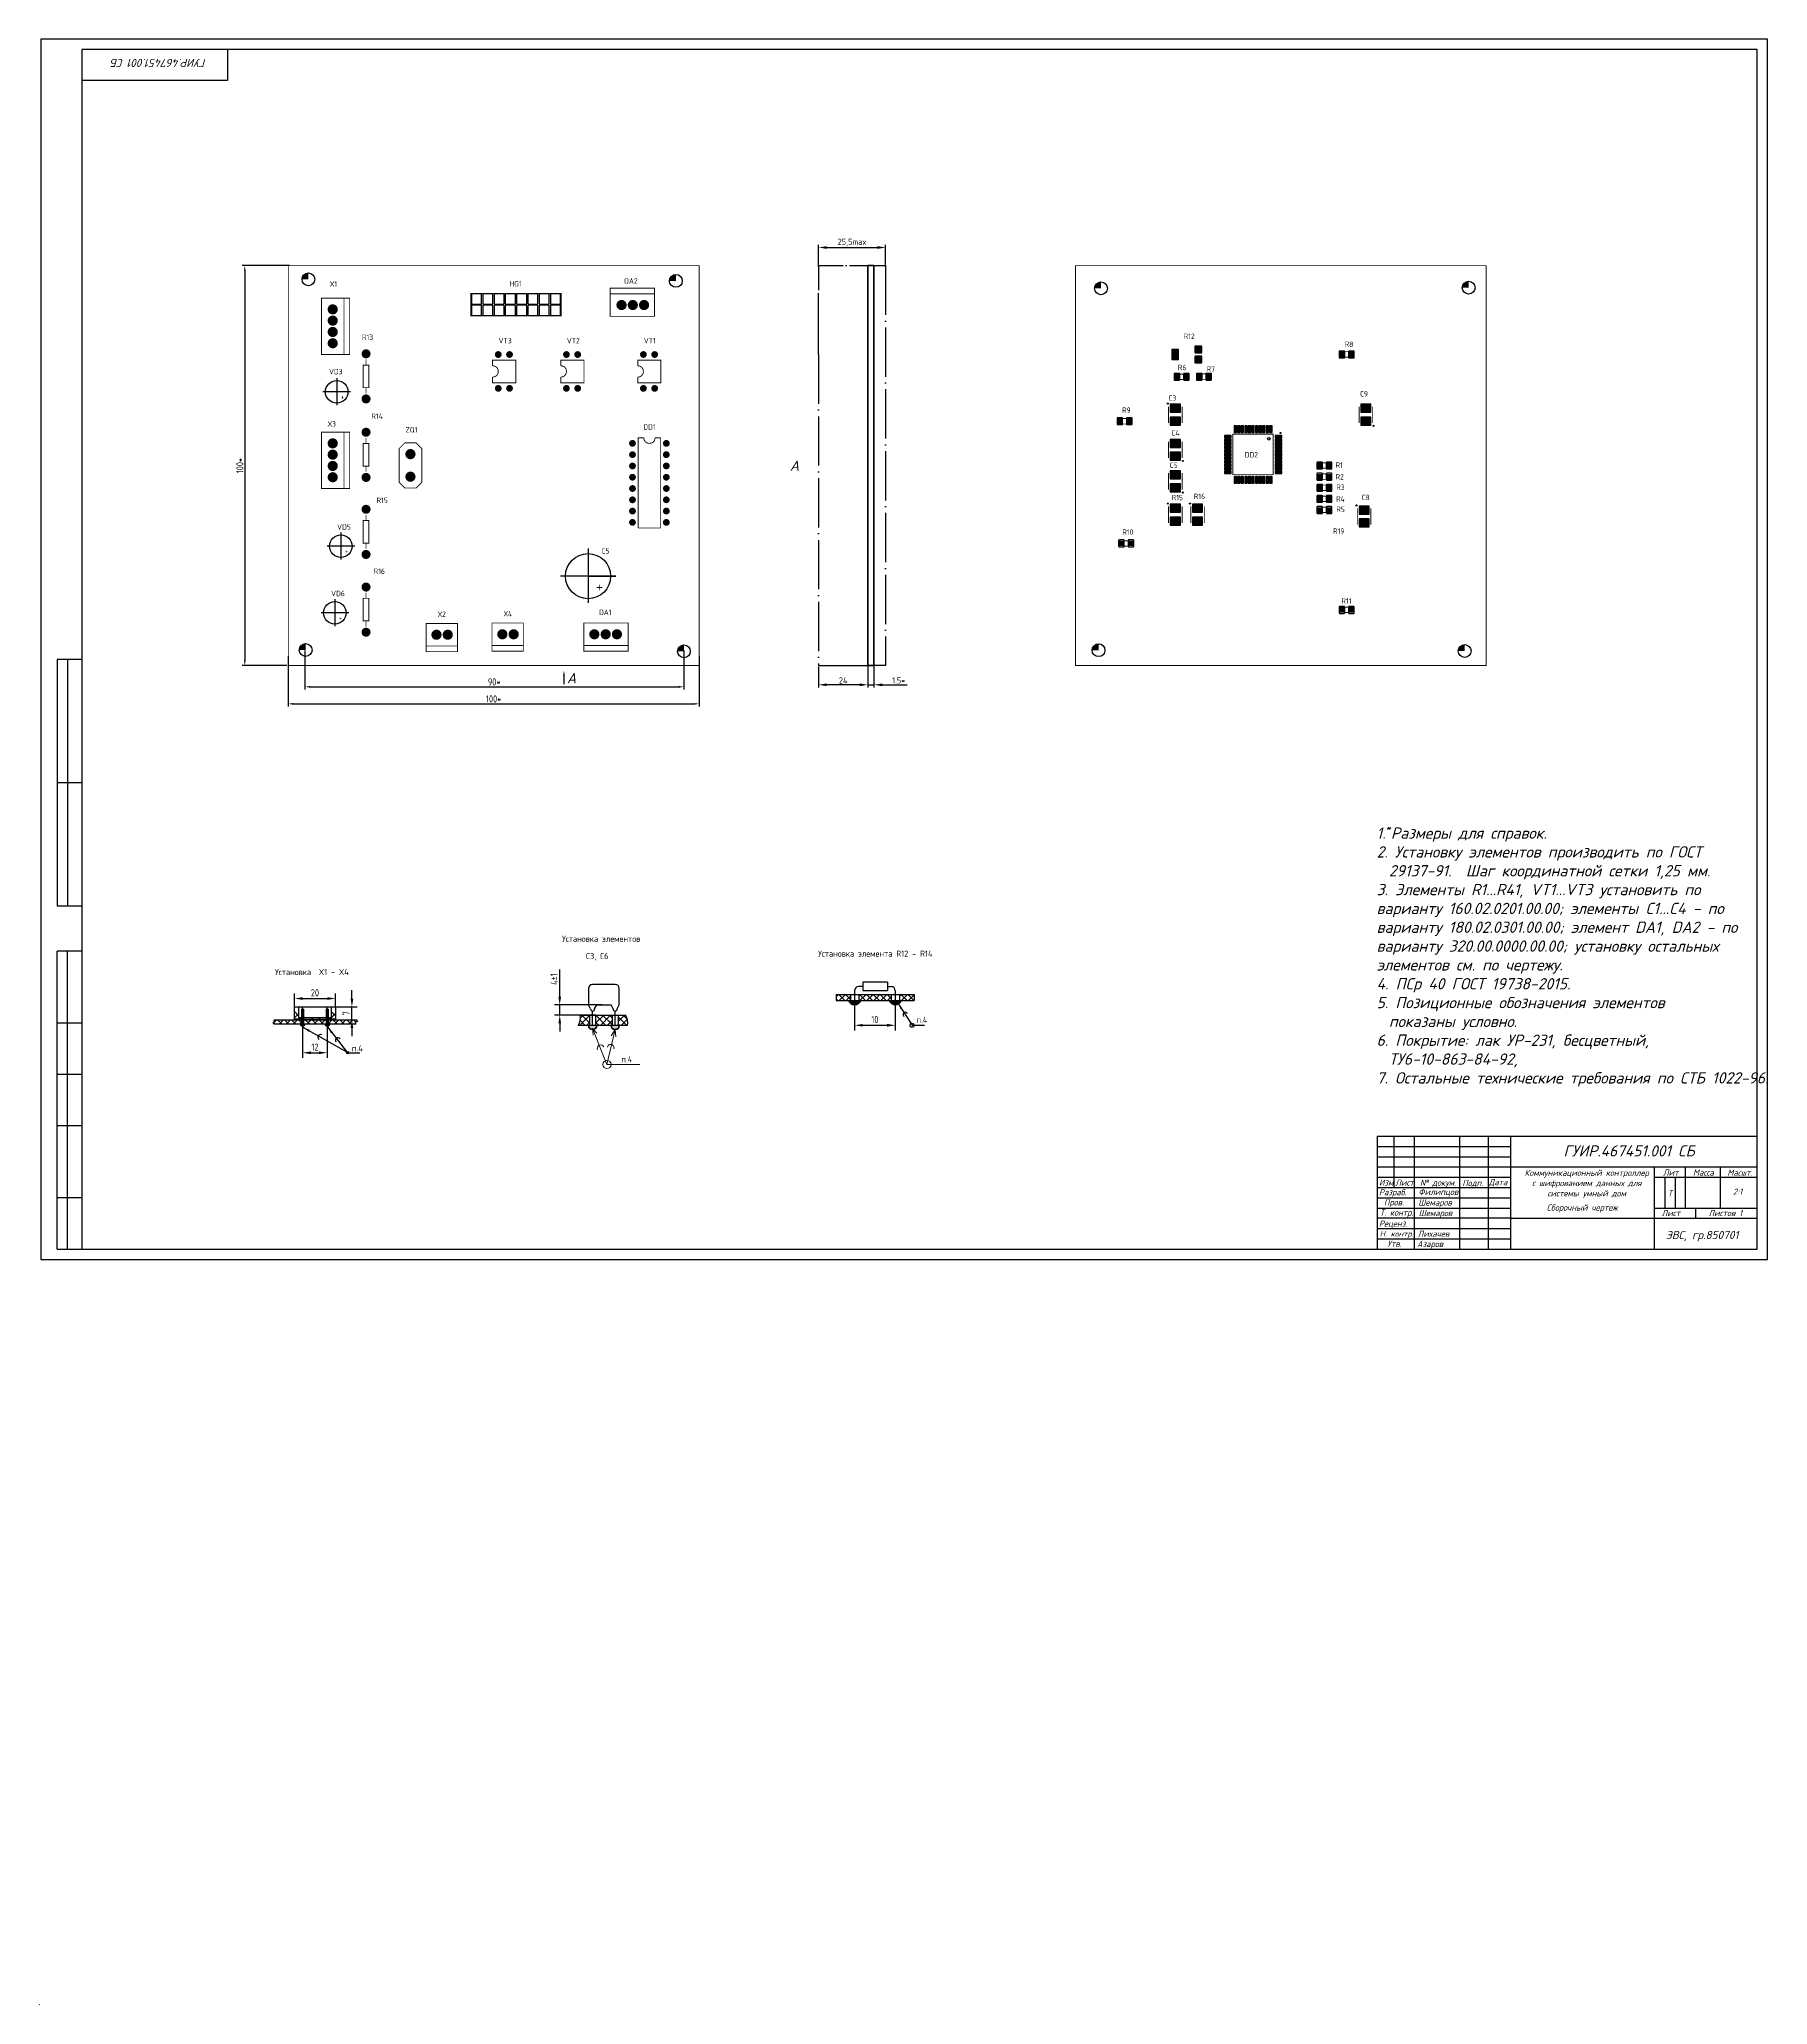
# Model space of a CAD drawing. Header units: inches. Extents: x 0 to 2654, y 0 to 957.
# Drawn here: x 0 to 842, y 0 to 957 of the extents above; entities that cross this region are included whole.
import ezdxf

# ---------------------------------------------------------------- set-up
doc = ezdxf.new("R2010")
doc.units = ezdxf.units.IN
doc.header["$MEASUREMENT"] = 0
doc.linetypes.add('ACAD_ISO04W100', pattern=[30, 24, -3, 0, -3])
for name, color, linetype, lineweight in [('1', 1, 'Continuous', 60), ('2', 5, 'Continuous', 20), ('AM_5', 3, 'Continuous', 25), ('Osnovnye', 7, 'Continuous', 100), ('Razmer', 7, 'Continuous', 30), ('формат', 7, 'Continuous', 60)]:
    doc.layers.add(name, color=color, linetype=linetype, lineweight=lineweight)
for name, color, linetype in [('BOARD', 7, 'Continuous'), ('FORMAT', 7, 'Continuous'), ('FORMAT_', 7, 'Continuous'), ('TEXT', 7, 'Continuous'), ('TONK', 1, 'Continuous'), ('VSPOM', 7, 'Continuous')]:
    doc.layers.add(name, color=color, linetype=linetype)
doc.styles.add('RUS', font='isocpeui.ttf', dxfattribs={"height": 3})
doc.styles.add('RUSSIAN_2_8', font='simplex.shx', dxfattribs={"width": 0.75, "oblique": 15, "height": 2.8})
doc.styles.get("Standard").update_dxf_attribs({"font": ''})
doc.styles.get('Standard').set_extended_font_data('GOST type A')
doc.dimstyles.new('DIM', dxfattribs={"dimtxt": 3.5, "dimasz": 4, "dimexe": 2.5, "dimexo": 0.25, "dimgap": 1, "dimtad": 1, "dimtoh": 1, "dimdec": 4, "dimdsep": 46, "dimtxsty": 'Standard', "dimcen": 2.5, "dimclrd": 1, "dimclre": 1, "dimclrt": 5, "dimadec": 0, "dimazin": 0, "dimtfac": 1, "dimtdec": 4, "dimtmove": 0, "dimatfit": 3, "dimfxl": 1, "dimtvp": 1, "dimtolj": 1, "dimtzin": 0, "dimarcsym": 0})
doc.dimstyles.new('DIM_WS', dxfattribs={"dimtxt": 3.5, "dimasz": 4, "dimexe": 2.5, "dimexo": 0.25, "dimgap": 1, "dimtad": 1, "dimdec": 4, "dimdsep": 46, "dimtxsty": 'Standard', "dimcen": 2.5, "dimclrd": 1, "dimclre": 1, "dimclrt": 5, "dimadec": 0, "dimazin": 0, "dimtfac": 1, "dimtdec": 4, "dimtmove": 0, "dimatfit": 3, "dimfxl": 1, "dimtvp": 1, "dimtolj": 1, "dimtzin": 0, "dimarcsym": 0})
doc.dimstyles.new('ISO-25', dxfattribs={"dimtxt": 2.5, "dimasz": 2.5, "dimexe": 1.25, "dimexo": 0.625, "dimtad": 1, "dimtxsty": 'Standard', "dimcen": 2.5, "dimadec": 0, "dimazin": 0, "dimtfac": 1, "dimtmove": 0, "dimatfit": 3, "dimfxl": 1, "dimarcsym": 0})
doc.dimstyles.get("Standard").update_dxf_attribs({"dimtxt": 0.18, "dimasz": 0.18, "dimexe": 0.18, "dimexo": 0.0625, "dimgap": 0.09, "dimtad": 0, "dimtih": 1, "dimtoh": 1, "dimdec": 4, "dimzin": 0, "dimdsep": 46, "dimtxsty": 'Standard', "dimcen": 0.09, "dimadec": 0, "dimazin": 0, "dimtfac": 1, "dimtdec": 4, "dimtofl": 0, "dimtmove": 0, "dimatfit": 3, "dimfxl": 1, "dimtolj": 1, "dimtzin": 0, "dimarcsym": 0})
doc.dimstyles.new('Мой', dxfattribs={"dimtxt": 2, "dimasz": 2.5, "dimexe": 1.25, "dimexo": 0, "dimgap": 0.7, "dimtad": 1, "dimtoh": 1, "dimdec": 0, "dimzin": 0, "dimdsep": 46, "dimtxsty": 'Standard', "dimcen": 2.5, "dimadec": 0, "dimazin": 0, "dimtm": 1e-09, "dimtfac": 1, "dimtdec": 0, "dimtmove": 0, "dimatfit": 3, "dimfxl": 1, "dimtolj": 1, "dimtzin": 0, "dimarcsym": 0})
pattern_1 = [(45, (-195.9499, 335.7943), (-0.26516504, 0.26516504), []), (135, (-195.9499, 335.7943), (-0.26516504, -0.26516504), [])]

msp = doc.modelspace()

# ---------------------------------------------------------------- texts
at = {"width": 1.041667}
for s, p in [('Х1', (141.56198, 836.36163)), ('HG1', (228.92926, 836.46127)), ('DA2', (284.85204, 837.82923)), ('R12', (557.33584, 810.92648)), ('R13', (157.12217, 810.45128)), ('VT3', (223.67402, 808.78816)), ('VT2', (256.88737, 808.78816)), ('VT1', (294.37644, 808.78816)), ('R8', (635.73722, 807.04348)), ('VD3', (141.0571, 793.72098)), ('R6', (554.51113, 795.71052)), ('R7', (568.50999, 795.00037)), ('С9', (643.33079, 782.893)), ('R9', (527.34282, 774.94727)), ('С3', (550.05352, 780.82198)), ('Х3', (140.45638, 768.18197)), ('R14', (161.67732, 771.99407)), ('ZQ1', (178.31275, 765.38441)), ('DD1', (294.16956, 766.77918)), ('С4', (551.50451, 763.83958)), ('С5', (550.67538, 748.09979)), ('DD2', (587.10576, 753.23932)), ('R1', (631.31806, 748.21278)), ('R2', (631.29571, 742.48298)), ('R3', (631.67555, 737.42272)), ('R15', (164.18264, 731.03371)), ('R15', (551.50285, 732.36001)), ('R16', (562.28322, 732.98132)), ('R4', (631.5713, 731.7373)), ('R5', (631.67555, 726.66969)), ('С8', (644.17014, 732.44708)), ('VD5', (145.00534, 718.07343)), ('R10', (527.45165, 715.57769)), ('R19', (630.10963, 716.06815)), ('С5', (273.9226, 706.40645)), ('R16', (162.81316, 696.51856)), ('VD6', (142.07959, 685.69284)), ('R11', (634.1623, 682.06709)), ('Х2', (194.05384, 675.59841)), ('Х4', (226.16259, 675.81817)), ('DA1', (272.58375, 676.52249))]:
    msp.add_text(s, height=2.63712, dxfattribs=at).set_placement(p)
at = {"color": 7, "style": 'RUS'}
for p in [(365.54655, 746.75914), (256.9253, 643.33393)]:
    msp.add_text('A', height=5, dxfattribs=at).set_placement(p)
at = {"layer": 'TEXT', "color": 7}
for s, p in [('Установка элементов ', (254.61212, 517.38894)), ('С3, С6', (266.24385, 508.98175)), ('Установка элемента R12 - R14', (379.31755, 510.16582)), ('Установка  X1 - X4', (114.81538, 501.20873)), ('п.4', (427.17415, 477.96141)), ('п.4', (152.18959, 464.0422)), ('п.4', (283.43425, 458.71847))]:
    msp.add_text(s, height=3, dxfattribs=at).set_placement(p)
at = {"layer": 'TEXT', "color": 1, "insert": (651.31355, 594.99731), "char_height": 6, "width": 180.9026286, "attachment_point": 1, "style": 'RUS'}
msp.add_mtext('\\A1;\\P\\P{\\H0.91667x;1.\\H0.7x;\\S*^ ;\\H1.4286x;Размеры для справок.\\P\\pxi-1,l1;2. Установку элементов производить по ГОСТ 29137-91.  Шаг координатной сетки 1,25 мм. \\P\\pi0,l0;3. Элементы R1...R41, VT1...VT3 установить по варианту 160.02.0201.00.00; элементы C1...C4 - по варианту 180.02.0301.00.00; элемент DA1, DA2 - по варианту 320.00.0000.00.00; установку остальных элементов см. по чертежу.\\P4. ПСр 40 ГОСТ 19738-2015.\\P\\pi-1,l1;5. Позиционные обозначения элементов    показаны условно.\\P6. Покрытие: лак УР-231, бесцветный,  ТУ6-10-863-84-92, \\P7. Остальные технические требования по СТБ 1022-96.}', dxfattribs=at)
at = {"layer": 'TEXT', "attachment_point": 1}
for s, insert, char_height, width, style in [('{\\fISOCPEUR|b0|i1|c204|p34;Дата}', (705.9427, 401.94837), 3, 12, 'RUS'), ('\\pxqc;Коммуникационный контроллер с шифрованием данных для системы умный дом', (722.13065, 406.47137), 3, 63.0566489, 'RUS'), ('{\\fISOCPEUR|b0|i1|c204|p34;Лит}', (790.83206, 406.6115), 3, 17.4547, 'RUS'), ('{\\fISOCPEUR|b0|i1|c204|p34;Масса}', (805.39897, 406.60088), 3, 17.4547, 'RUS'), ('{\\fISOCPEUR|b0|i1|c204|p34;Масшт.}', (822.14607, 406.51667), 3, 17.4547, 'RUS'), ('{\\fISOCPEUR|b0|i1|c204|p34;Разраб.}', (652.46009, 397.02197), 3, 16.4547, 'RUS'), ('{\\fISOCPEUR|b0|i1|c204|p34;Изм}', (652.50487, 401.74173), 3, 7, 'RUS'), ('{\\fISOCPEUR|b0|i1|c204|p34;Лист}', (660.42162, 401.70084), 3, 12, 'RUS'), ('Филипцов', (671.73386, 397.18068), 3, 16.4547, 'RUS'), ('{\\fISOCPEUR|b0|i1|c204|p34;№ докум.}', (672.43691, 401.6851), 3, 17.4546813, 'RUS'), ('{\\fISOCPEUR|b0|i1|c204|p34;Подп.}', (693.05019, 401.51666), 3, 12, 'RUS'), ('{\\C0;Т}', (793.18089, 396.46203), 3, 5.9389009, 'RUSSIAN_2_8'), ('2:1', (824.90659, 397.26457), 3, 17.4547, 'RUS'), ('{\\fISOCPEUR|b0|i1|c204|p34;Т. контр.}', (652.88159, 387.10619), 3, 17.4547, 'RUS'), ('{\\fISOCPEUR|b0|i1|c204|p34;Пров.}', (654.90477, 392.10619), 3, 16.4547, 'RUS'), ('Шемаров', (671.64629, 392.02449), 3, 16.4547, 'RUS'), ('Шемаров', (671.8211, 386.86822), 3, 16.4547, 'RUS'), ('Сборочный чертеж', (734.19364, 389.53229), 3, 47.897086, 'RUS'), ('{\\fISOCPEUR|b0|i1|c204|p34;Лист }', (790.14607, 386.86415), 3, 17.4547, 'RUS'), ('{\\fISOCPEUR|b0|i1|c204|p34;Листов 1}', (812.9543, 386.86415), 3, 17.4547, 'RUS'), ('Реценз.', (652.47168, 381.69571), 3, 18.4547, 'RUS'), ('Н. контр.', (652.85057, 376.6115), 2.6371, 17.4547, 'RUS'), ('Лихачев', (671.33793, 376.80043), 3, 16.4547, 'RUS'), ('{\\fISOCPEUR|b0|i1|c204|p34;Утв.}', (656.50646, 371.93775), 3, 17.4547, 'RUS'), ('Азаров', (670.98653, 371.80261), 3, 16.4547, 'RUS')]:
    msp.add_mtext(s, dxfattribs=dict(at, insert=insert, char_height=char_height, width=width, style=style))
at = {"layer": 'формат', "color": 1, "linetype": 'Continuous', "lineweight": 30, "style": 'RUS'}
msp.add_text('ГУИР.467451.001 СБ', height=3.9157888, rotation=180, dxfattribs=at).set_placement((81.22002, 947.26192))
msp.add_text('ГУИР.467451.001 СБ', height=5.4157625, dxfattribs=at).set_placement((742.34075, 412.93301))
at = {"layer": 'формат', "color": 7, "linetype": 'Continuous', "lineweight": 30, "style": 'RUS'}
msp.add_text('ЭВС, гр.850701', height=3.9657082, dxfattribs=at).set_placement((792.26048, 372.7117))

# ---------------------------------------------------------------- blocks, each defined once
blk = doc.blocks.new('EPAD')
at = {"const_width": 0.5}
blk.add_lwpolyline([(-0.25, 0, 1), (0.25, 0, 1)], format="xyb", close=True, dxfattribs=at)
blk = doc.blocks.new('RPAD')
blk.add_trace([(-0.5, -0.5), (-0.5, 0.5), (0.5, -0.5), (0.5, 0.5)])
blk = doc.blocks.new('*D13')
at = {"layer": 'AM_5', "color": 1, "lineweight": -2, "transparency": 16777216}
for p, q in [((152.21, 489.82), (152.21, 493.82)), ((144.46, 485.82), (154.71, 485.82)), ((144.46, 479.42), (154.71, 479.42)), ((152.21, 479.42), (152.21, 485.82)), ((152.21, 475.42), (152.21, 471.42))]:
    blk.add_line(p, q, dxfattribs=at)
at = {"layer": 'AM_5', "color": 1, "transparency": 16777216}
for points in [[(151.55, 489.82), (152.88, 489.82), (152.21, 485.82)], [(151.55, 475.42), (152.88, 475.42), (152.21, 479.42)]]:
    blk.add_solid(points, dxfattribs=at)
at = {"layer": 'Defpoints', "color": 0, "transparency": 16777216}
for p in [(144.21, 485.82), (144.21, 479.42), (152.21, 485.82)]:
    blk.add_point(p, dxfattribs=at)
at = {"layer": 'AM_5', "color": 5, "transparency": 16777216, "insert": (149.46, 482.62), "char_height": 3.5, "attachment_point": 5, "rotation": 90}
blk.add_mtext('\\A1;7', dxfattribs=at)
blk = doc.blocks.new('*D14')
at = {"layer": 'AM_5', "color": 1, "lineweight": -2, "transparency": 16777216}
for p, q in [((124.21, 486.07), (124.21, 492.32)), ((128.21, 489.82), (140.21, 489.82)), ((144.21, 486.07), (144.21, 492.32))]:
    blk.add_line(p, q, dxfattribs=at)
at = {"layer": 'AM_5', "color": 1, "transparency": 16777216}
for points in [[(128.21, 490.48), (128.21, 489.15), (124.21, 489.82)], [(140.21, 490.48), (140.21, 489.15), (144.21, 489.82)]]:
    blk.add_solid(points, dxfattribs=at)
at = {"layer": 'Defpoints', "color": 0, "transparency": 16777216}
for p in [(144.21, 489.82), (124.21, 485.82), (144.21, 485.82)]:
    blk.add_point(p, dxfattribs=at)
at = {"layer": 'AM_5', "color": 5, "transparency": 16777216, "insert": (134.21, 492.6), "char_height": 3.5, "attachment_point": 5}
blk.add_mtext('\\A1;20', dxfattribs=at)
blk = doc.blocks.new('*D15')
at = {"layer": 'AM_5', "color": 1, "lineweight": -2, "transparency": 16777216}
for p, q in [((128.21, 477.17), (128.21, 460.92)), ((140.21, 477.17), (140.21, 460.92)), ((132.21, 463.42), (136.21, 463.42))]:
    blk.add_line(p, q, dxfattribs=at)
at = {"layer": 'AM_5', "color": 1, "transparency": 16777216}
for points in [[(132.21, 464.08), (132.21, 462.75), (128.21, 463.42)], [(136.21, 464.08), (136.21, 462.75), (140.21, 463.42)]]:
    blk.add_solid(points, dxfattribs=at)
at = {"layer": 'Defpoints', "color": 0, "transparency": 16777216}
for p in [(128.21, 477.42), (140.21, 477.42), (140.21, 463.42)]:
    blk.add_point(p, dxfattribs=at)
at = {"layer": 'AM_5', "color": 5, "transparency": 16777216, "insert": (134.21, 466.17), "char_height": 3.5, "attachment_point": 5}
blk.add_mtext('\\A1;12', dxfattribs=at)
blk = doc.blocks.new('*D16')
at = {"layer": 'AM_5', "color": 1, "lineweight": -2, "transparency": 16777216}
for p, q in [((253.43, 490.72), (253.43, 503.88)), ((274.18, 486.72), (250.93, 486.72)), ((271.18, 481.72), (250.93, 481.72)), ((253.43, 481.72), (253.43, 486.72)), ((253.43, 477.72), (253.43, 473.72))]:
    blk.add_line(p, q, dxfattribs=at)
at = {"layer": 'AM_5', "color": 1, "transparency": 16777216}
for points in [[(252.77, 490.72), (254.1, 490.72), (253.43, 486.72)], [(252.77, 477.72), (254.1, 477.72), (253.43, 481.72)]]:
    blk.add_solid(points, dxfattribs=at)
at = {"layer": 'Defpoints', "color": 0, "transparency": 16777216}
for p in [(253.43, 486.72), (271.43, 481.72), (274.43, 486.72)]:
    blk.add_point(p, dxfattribs=at)
at = {"layer": 'AM_5', "color": 5, "transparency": 16777216, "insert": (250.68, 499.3), "char_height": 3.5, "attachment_point": 5, "rotation": 90}
blk.add_mtext('\\A1;4%%p1', dxfattribs=at)
blk = doc.blocks.new('*D17')
at = {"layer": 'AM_5', "color": 1, "lineweight": -2, "transparency": 16777216}
for p, q in [((397.05, 488.54), (397.05, 474.29)), ((416.85, 488.54), (416.85, 474.29)), ((401.05, 476.79), (412.85, 476.79))]:
    blk.add_line(p, q, dxfattribs=at)
at = {"layer": 'AM_5', "color": 1, "transparency": 16777216}
for points in [[(401.05, 477.46), (401.05, 476.13), (397.05, 476.79)], [(412.85, 477.46), (412.85, 476.13), (416.85, 476.79)]]:
    blk.add_solid(points, dxfattribs=at)
at = {"layer": 'Defpoints', "color": 0, "transparency": 16777216}
for p in [(397.05, 488.79), (416.85, 488.79), (416.85, 476.79)]:
    blk.add_point(p, dxfattribs=at)
at = {"layer": 'AM_5', "color": 5, "transparency": 16777216, "insert": (406.95, 479.58), "char_height": 3.5, "attachment_point": 5}
blk.add_mtext('\\A1;10', dxfattribs=at)
blk = doc.blocks.new('*D18')
at = {"layer": 'Defpoints', "color": 0, "transparency": 16777216}
for p in [(403.49, 652.55), (406.49, 652.55), (406.49, 642.55)]:
    blk.add_point(p, dxfattribs=at)
at = {"layer": 'Razmer', "color": 0, "lineweight": -2, "transparency": 16777216}
for p, q in [((403.49, 651.92), (403.49, 641.3)), ((406.49, 651.92), (406.49, 641.3)), ((399.49, 642.55), (395.49, 642.55)), ((403.49, 642.55), (406.49, 642.55)), ((410.49, 642.55), (422.59, 642.55))]:
    blk.add_line(p, q, dxfattribs=at)
at = {"layer": 'Razmer', "color": 0, "transparency": 16777216}
for points in [[(399.49, 643.21), (399.49, 641.88), (403.49, 642.55)], [(410.49, 643.21), (410.49, 641.88), (406.49, 642.55)]]:
    blk.add_solid(points, dxfattribs=at)
at = {"layer": 'Razmer', "color": 0, "lineweight": 18, "transparency": 16777216, "insert": (418.54, 644.7), "char_height": 3, "attachment_point": 5}
blk.add_mtext('1.5*', dxfattribs=at)
blk = doc.blocks.new('*D19')
at = {"layer": 'Defpoints', "color": 0, "transparency": 16777216}
for p in [(412.12, 855.45), (379.49, 845.45), (412.12, 845.45)]:
    blk.add_point(p, dxfattribs=at)
at = {"layer": 'Razmer', "color": 0, "lineweight": -2, "transparency": 16777216}
for p, q in [((379.49, 846.08), (379.49, 856.7)), ((383.49, 855.45), (408.12, 855.45)), ((412.12, 846.08), (412.12, 856.7))]:
    blk.add_line(p, q, dxfattribs=at)
at = {"layer": 'Razmer', "color": 0, "transparency": 16777216}
for points in [[(383.49, 856.12), (383.49, 854.78), (379.49, 855.45)], [(408.12, 856.12), (408.12, 854.78), (412.12, 855.45)]]:
    blk.add_solid(points, dxfattribs=at)
at = {"layer": 'Razmer', "color": 0, "lineweight": 18, "transparency": 16777216, "insert": (395.8, 857.88), "char_height": 3, "attachment_point": 5}
blk.add_mtext('25,5max', dxfattribs=at)
blk = doc.blocks.new('*D20')
at = {"color": 0, "lineweight": -2, "transparency": 16777216}
for p, q in [((121.78, 846.61), (98.79, 846.61)), ((100.04, 844.11), (100.04, 654.44)), ((120.52, 651.94), (98.79, 651.94))]:
    blk.add_line(p, q, dxfattribs=at)
at = {"color": 0, "transparency": 16777216}
for points in [[(99.62, 844.11), (100.45, 844.11), (100.04, 846.61)], [(99.62, 654.44), (100.45, 654.44), (100.04, 651.94)]]:
    blk.add_solid(points, dxfattribs=at)
at = {"layer": 'Defpoints', "color": 0, "transparency": 16777216}
for p in [(122.4, 846.61), (100.04, 651.94), (121.14, 651.94)]:
    blk.add_point(p, dxfattribs=at)
at = {"color": 0, "transparency": 16777216, "insert": (97.63, 749.27), "char_height": 3.5, "attachment_point": 5, "rotation": 90}
blk.add_mtext('100*', dxfattribs=at)
blk = doc.blocks.new('*D21')
at = {"color": 0, "lineweight": -2, "transparency": 16777216}
for p, q in [((121.14, 656.47), (121.14, 632.02)), ((321.32, 656.47), (321.32, 632.02)), ((123.64, 633.27), (318.82, 633.27))]:
    blk.add_line(p, q, dxfattribs=at)
at = {"color": 0, "transparency": 16777216}
for points in [[(123.64, 633.68), (123.64, 632.85), (121.14, 633.27)], [(318.82, 633.68), (318.82, 632.85), (321.32, 633.27)]]:
    blk.add_solid(points, dxfattribs=at)
at = {"layer": 'Defpoints', "color": 0, "transparency": 16777216}
for p in [(121.14, 657.1), (321.32, 657.1), (321.32, 633.27)]:
    blk.add_point(p, dxfattribs=at)
at = {"color": 0, "transparency": 16777216, "insert": (221.23, 635.68), "char_height": 3.5, "attachment_point": 5}
blk.add_mtext('100*', dxfattribs=at)
blk = doc.blocks.new('*D24')
at = {"color": 0, "lineweight": -2, "transparency": 16777216}
for p, q in [((129.32, 659.31), (129.32, 640.32)), ((313.92, 659.31), (313.92, 640.32)), ((131.82, 641.57), (311.42, 641.57))]:
    blk.add_line(p, q, dxfattribs=at)
at = {"color": 0, "transparency": 16777216}
for points in [[(131.82, 641.98), (131.82, 641.15), (129.32, 641.57)], [(311.42, 641.98), (311.42, 641.15), (313.92, 641.57)]]:
    blk.add_solid(points, dxfattribs=at)
at = {"layer": 'Defpoints', "color": 0, "transparency": 16777216}
for p in [(129.32, 659.93), (313.92, 659.93), (313.92, 641.57)]:
    blk.add_point(p, dxfattribs=at)
at = {"color": 0, "transparency": 16777216, "insert": (221.49, 643.98), "char_height": 3.5, "attachment_point": 5}
blk.add_mtext('90*', dxfattribs=at)
blk = doc.blocks.new('*D26')
at = {"layer": 'Defpoints', "color": 0, "transparency": 16777216}
for p in [(379.49, 651.94), (403.49, 651.94), (379.49, 642.55)]:
    blk.add_point(p, dxfattribs=at)
at = {"layer": 'Razmer', "color": 0, "lineweight": -2, "transparency": 16777216}
for p, q in [((379.49, 651.31), (379.49, 641.3)), ((403.49, 651.31), (403.49, 641.3)), ((399.49, 642.55), (383.49, 642.55))]:
    blk.add_line(p, q, dxfattribs=at)
at = {"layer": 'Razmer', "color": 0, "transparency": 16777216}
for points in [[(383.49, 643.21), (383.49, 641.88), (379.49, 642.55)], [(399.49, 643.21), (399.49, 641.88), (403.49, 642.55)]]:
    blk.add_solid(points, dxfattribs=at)
at = {"layer": 'Razmer', "color": 0, "lineweight": 18, "transparency": 16777216, "insert": (391.49, 644.68), "char_height": 3, "attachment_point": 5}
blk.add_mtext('24', dxfattribs=at)
blk = doc.blocks.new('*U111')
at = {"lineweight": 9}
for q in [(-1, 1), (-1, -1), (-1, 0)]:
    blk.add_line((0, 0), q, dxfattribs=at)

# ---------------------------------------------------------------- dimensions: what is measured, and where the dimension line sits
dim = msp.add_linear_dim(base=(100.03743, 651.93863), p1=(122.40251, 846.60797), p2=(121.14386, 651.93863), angle=90, text='100*', dimstyle='ISO-25', override={"dimtxt": 3.5})
dim.commit()
dim.dimension.update_dxf_attribs({"geometry": '*D20', "text_midpoint": (97.62543, 749.2733)})
for base, p1, p2, text, picture, middle in [((321.31602, 633.26609), (121.14386, 657.09759), (321.31602, 657.09759), '100*', '*D21', (221.22994, 633.26609)), ((313.9218, 641.56598), (129.32376, 659.93138), (313.9218, 659.93138), '90*', '*D24', (221.49094, 641.56598))]:
    dim = msp.add_linear_dim(base=base, p1=p1, p2=p2, text=text, dimstyle='ISO-25', override={"dimtxt": 3.5})
    dim.commit()
    dim.dimension.update_dxf_attribs({"geometry": picture, "text_midpoint": middle, "dimtype": 160})
at = {"layer": 'AM_5', "color": 7}
for base, p1, p2, text, dimstyle, picture, middle in [((253.43425, 486.71847), (271.43425, 481.71847), (274.43425, 486.71847), '4%%p1', 'DIM_WS', '*D16', (250.67709, 499.29965)), ((152.21226, 485.81648), (144.21226, 479.41648), (144.21226, 485.81648), '7', 'DIM', '*D13', (149.46226, 482.61648))]:
    dim = msp.add_linear_dim(base=base, p1=p1, p2=p2, angle=90, text=text, dimstyle=dimstyle, dxfattribs=at)
    dim.commit()
    dim.dimension.update_dxf_attribs({"geometry": picture, "text_midpoint": middle})
for base, p1, p2, picture, middle in [((144.21226, 489.81648), (124.21226, 485.81648), (144.21226, 485.81648), '*D14', (134.21226, 492.60348)), ((140.21226, 463.41648), (128.21226, 477.41648), (140.21226, 477.41648), '*D15', (134.21226, 466.17364))]:
    dim = msp.add_linear_dim(base=base, p1=p1, p2=p2, dimstyle='DIM', dxfattribs=at)
    dim.commit()
    dim.dimension.update_dxf_attribs({"geometry": picture, "text_midpoint": middle})
dim = msp.add_linear_dim(base=(416.84792, 476.7943), p1=(397.05011, 488.7943), p2=(416.84792, 488.7943), text='10', dimstyle='DIM', dxfattribs=at)
dim.commit()
dim.dimension.update_dxf_attribs({"geometry": '*D17', "text_midpoint": (406.94902, 479.58131)})
at = {"layer": 'Razmer', "color": 7, "lineweight": 18}
for base, p1, p2, text, override, picture, middle in [((412.11559, 855.45059), (379.48572, 845.45059), (412.11559, 845.45059), '25,5max', {"dimtxt": 3, "dimasz": 4, "dimlfac": 0.5, "dimpost": 'max', "dimfrac": 2}, '*D19', (395.80065, 857.87845)), ((406.48572, 642.5475), (403.48572, 652.5475), (406.48572, 652.5475), '1.5*', {"dimtxt": 3, "dimasz": 4, "dimfrac": 2}, '*D18', (418.53739, 644.70422))]:
    dim = msp.add_linear_dim(base=base, p1=p1, p2=p2, text=text, dimstyle='ISO-25', override=override, dxfattribs=at)
    dim.commit()
    dim.dimension.update_dxf_attribs({"geometry": picture, "text_midpoint": middle})
dim = msp.add_linear_dim(base=(379.48572, 642.5475), p1=(403.48572, 651.93863), p2=(379.48572, 651.93863), dimstyle='ISO-25', override={"dimtxt": 3, "dimasz": 4, "dimfrac": 2}, dxfattribs=at)
dim.commit()
dim.dimension.update_dxf_attribs({"geometry": '*D26', "text_midpoint": (391.48572, 644.67864)})

# ---------------------------------------------------------------- hatches: boundary and pattern name
h = msp.add_hatch(color=256)
h.dxf.hatch_style = 1
h.paths.add_polyline_path([(131.02869, 839.98567), (127.90369, 839.98567, -0.414213562), (131.02869, 843.11067)])
h = msp.add_hatch(color=256)
h.dxf.hatch_style = 1
h.paths.add_polyline_path([(310.02142, 839.20321), (306.89642, 839.20321, -0.414213562), (310.02142, 842.32821)])
h = msp.add_hatch(color=256)
h.dxf.hatch_style = 1
h.paths.add_polyline_path([(517.04028, 835.58688), (513.91528, 835.58688, -0.414213562), (517.04028, 838.71188)])
h = msp.add_hatch(color=256)
h.dxf.hatch_style = 1
h.paths.add_polyline_path([(696.13681, 835.87211), (693.01181, 835.87211, -0.414213562), (696.13681, 838.99711)])
h = msp.add_hatch(color=256)
h.dxf.hatch_style = 1
h.paths.add_polyline_path([(129.67339, 659.47702), (126.54839, 659.47702, -0.414213562), (129.67339, 662.60202)])
h = msp.add_hatch(color=256)
h.dxf.hatch_style = 1
h.paths.add_polyline_path([(313.9218, 658.8219), (310.7968, 658.8219, -0.414213562), (313.9218, 661.9469)])
h = msp.add_hatch(color=256)
h.dxf.hatch_style = 1
h.paths.add_polyline_path([(515.88245, 659.3811), (512.75745, 659.3811, -0.414213562), (515.88245, 662.5061)])
h = msp.add_hatch(color=256)
h.dxf.hatch_style = 1
h.paths.add_polyline_path([(694.23757, 659.0372), (691.11257, 659.0372, -0.414213562), (694.23757, 662.1622)])
h = msp.add_hatch(color=7)
edge = h.paths.add_edge_path()
edge.add_arc((128.2291, 477.42393), 1.41421, 180, 360)
edge.add_line((129.64331, 477.42393), (126.81488, 477.42393))
h = msp.add_hatch(color=7)
edge = h.paths.add_edge_path()
edge.add_arc((140.2291, 477.42393), 1.41421, 180, 360)
edge.add_line((141.64331, 477.42393), (138.81488, 477.42393))
at = {"layer": 'BOARD'}
h = msp.add_hatch(color=7, dxfattribs=at)
h.paths.add_polyline_path([(271.43425, 476.71847), (267.43425, 476.71847, 1)])
h.paths.add_polyline_path([(282.43425, 476.71847), (278.43425, 476.71847, 1)])
at = {"layer": 'TONK'}
h = msp.add_hatch(dxfattribs=at)
h.set_pattern_fill('ANSI37', scale=0.75, style=0)
h.set_pattern_definition([(45, (209.0818, 826.9272), (-1.683798, 1.683798), []), (135, (209.0818, 826.9272), (-1.683798, -1.683798), [])])
h.paths.add_polyline_path([(395.07092, 488.7943), (395.07092, 491.7943), (388.05011, 491.7943), (388.05011, 488.7943)])
h.paths.add_polyline_path([(414.91878, 488.7943), (414.91878, 491.7943), (399.07092, 491.7943), (399.07092, 488.7943)])
h.paths.add_polyline_path([(418.91878, 491.7943), (418.91878, 488.7943), (426.05011, 488.7943), (426.05011, 491.7943)])
h = msp.add_hatch(dxfattribs=at)
h.set_pattern_fill('ANSI37', scale=3, style=0)
h.set_pattern_definition(pattern_1)
h.paths.add_polyline_path([(398.05011, 488.7943), (396.05011, 488.7943, 1)])
h = msp.add_hatch(dxfattribs=at)
h.set_pattern_fill('ANSI37', scale=3, style=0)
h.set_pattern_definition(pattern_1)
h.paths.add_polyline_path([(418.05011, 488.7943), (416.05011, 488.7943, 1)])
h = msp.add_hatch(dxfattribs=at)
h.set_pattern_fill('ANSI37', scale=0.75, style=0)
h.set_pattern_definition([(45, (-60.995, 861.8445), (-1.683798, 1.683798), []), (135, (-60.995, 861.8445), (-1.683798, -1.683798), [])])
edge = h.paths.add_edge_path()
edge.add_line((127.81226, 477.41648), (127.81226, 479.41648))
edge.add_line((127.81226, 479.41648), (114.21226, 479.41648))
edge.add_spline(control_points=[(114.21226, 479.41648), (114.47893, 479.10537), (115.01226, 478.48314), (113.41226, 478.34981), (113.94559, 477.72759), (114.21226, 477.41648)], knot_values=[0, 0, 0, 0, 0.894427191, 1.788854382, 2.683281573, 2.683281573, 2.683281573, 2.683281573], degree=3, periodic=0)
edge.add_line((114.21226, 477.41648), (127.81226, 477.41648))
h.paths.add_polyline_path([(139.81226, 477.41648), (139.81226, 479.41648), (128.61226, 479.41648), (128.61226, 477.41648)])
edge = h.paths.add_edge_path()
edge.add_spline(control_points=[(154.21226, 477.41648), (153.95627, 477.72874), (153.33824, 478.48261), (155.66487, 478.41646), (154.67813, 479.09576), (154.21226, 479.41648)], knot_values=[0, 0, 0, 0, 0.894427191, 2.159338255, 3.290709105, 3.290709105, 3.290709105, 3.290709105], degree=3, periodic=0)
edge.add_line((154.21226, 479.41648), (140.61226, 479.41648))
edge.add_line((140.61226, 479.41648), (140.61226, 477.41648))
edge.add_line((140.61226, 477.41648), (154.21226, 477.41648))
h = msp.add_hatch(dxfattribs=at)
h.set_pattern_fill('ANSI37', scale=2, style=0)
h.set_pattern_definition([(45, (-224.5115, 877.05), (-4.49013, 4.49013), []), (135, (-224.5115, 877.05), (-4.49013, -4.49013), [])])
h.paths.add_polyline_path([(126.21226, 485.81648), (124.21226, 485.81648), (124.21226, 479.81648), (127.81226, 479.81648), (127.81226, 480.61648), (126.21226, 480.61648)])
h.paths.add_polyline_path([(139.81226, 480.61648), (128.61226, 480.61648), (128.61226, 479.81648), (139.81226, 479.81648)])
h.paths.add_polyline_path([(144.21226, 485.81648), (142.21226, 485.81648), (142.21226, 480.61648), (140.61226, 480.61648), (140.61226, 479.81648), (144.21226, 479.81648)])
h = msp.add_hatch(dxfattribs=at)
h.set_pattern_fill('ANSI37', scale=0.75, style=0)
h.set_pattern_definition([(45, (-166.5657, 181.7185), (-1.683798, 1.683798), []), (135, (-166.5657, 181.7185), (-1.683798, -1.683798), [])])
h.paths.add_polyline_path([(267.93425, 481.71847), (263.43425, 481.71847, -0.16227766), (262.43425, 476.71847), (267.93425, 476.71847)])
h.paths.add_polyline_path([(278.93425, 481.71847), (270.93425, 481.71847), (270.93425, 476.71847), (278.93425, 476.71847)])
h.paths.add_polyline_path([(285.43425, 481.71847), (281.93425, 481.71847), (281.93425, 476.71847), (286.43425, 476.71847, 0.236067977)])
at = {"layer": 'VSPOM'}
for points in [[(400.05751, 488.81535), (394.05751, 488.81535, 0.666666667)], [(419.91264, 488.81535), (413.91264, 488.81535, 0.666666667)]]:
    msp.add_hatch(color=7, dxfattribs=at).paths.add_polyline_path(points)

# ---------------------------------------------------------------- linework, layer by layer
at = {"linetype": 'ACAD_ISO04W100'}
for p, q in [((406.48572, 846.60797), (412.11559, 846.60797)), ((412.11559, 846.60797), (412.11559, 651.93863)), ((379.48572, 819.48404), (379.48572, 833.21904)), ((379.48572, 803.3481), (379.48572, 819.48404)), ((379.48572, 803.3481), (379.48572, 651.93863)), ((379.48572, 651.93863), (403.48572, 651.93863)), ((412.11559, 651.93863), (406.48572, 651.93863))]:
    msp.add_line(p, q, dxfattribs=at)
for p, q in [((151.59058, 785.16463), (138.06288, 785.16463)), ((144.80813, 791.86635), (144.80813, 778.67005)), ((153.61761, 709.99798), (140.0899, 709.99798)), ((146.83515, 716.6997), (146.83515, 703.50341)), ((267.24122, 708.86147), (267.24122, 682.46888)), ((280.80613, 695.45803), (253.75072, 695.45803)), ((267.24122, 695.45803), (280.80613, 695.45803)), ((143.9094, 684.31911), (143.9094, 671.12281)), ((150.69186, 677.61739), (137.16415, 677.61739))]:
    msp.add_line(p, q)
at = {"color": 7}
msp.add_line((255.46685, 646.98124), (255.45837, 642.92155), dxfattribs=at)
at = {"linetype": 'Continuous'}
for p, q in [((397.00006, 493.59182), (397.00006, 488.7943)), ((416.84792, 493.62265), (416.84792, 488.7943))]:
    msp.add_line(p, q, dxfattribs=at)
for points in [[(0.66187, 362.80796), (841.66187, 362.80796), (841.66187, 956.80796), (0.66187, 956.80796)], [(215.10448, 832.85781), (210.70928, 832.85781), (210.65307, 832.85231), (210.60115, 832.8366), (210.55446, 832.8116), (210.51396, 832.77842), (210.48073, 832.73793), (210.45578, 832.69123), (210.44002, 832.63925), (210.43458, 832.58311), (210.43458, 828.18791), (210.44002, 828.13176), (210.45578, 828.07978), (210.48073, 828.03309), (210.51396, 827.99259), (210.55446, 827.95941), (210.60115, 827.93441), (210.65307, 827.9187), (210.70928, 827.91321), (215.10448, 827.91321), (215.16063, 827.9187), (215.2126, 827.93441), (215.2593, 827.95941), (215.29979, 827.99259), (215.33297, 828.03309), (215.35797, 828.07978), (215.37368, 828.13176), (215.37918, 828.18791), (215.37918, 832.58311), (215.37368, 832.63925), (215.35797, 832.69123), (215.33297, 832.73793), (215.29979, 832.77842), (215.2593, 832.8116), (215.2126, 832.8366), (215.16063, 832.85231), (215.10448, 832.85781)], [(220.59848, 832.85781), (216.20328, 832.85781), (216.14707, 832.85231), (216.09515, 832.8366), (216.04846, 832.8116), (216.00796, 832.77842), (215.97473, 832.73793), (215.94978, 832.69123), (215.93402, 832.63925), (215.92858, 832.58311), (215.92858, 828.18791), (215.93402, 828.13176), (215.94978, 828.07978), (215.97473, 828.03309), (216.00796, 827.99259), (216.04846, 827.95941), (216.09515, 827.93441), (216.14707, 827.9187), (216.20328, 827.91321), (220.59848, 827.91321), (220.65463, 827.9187), (220.7066, 827.93441), (220.7533, 827.95941), (220.79379, 827.99259), (220.82697, 828.03309), (220.85197, 828.07978), (220.86768, 828.13176), (220.87318, 828.18791), (220.87318, 832.58311), (220.86768, 832.63925), (220.85197, 832.69123), (220.82697, 832.73793), (220.79379, 832.77842), (220.7533, 832.8116), (220.7066, 832.8366), (220.65463, 832.85231), (220.59848, 832.85781)], [(226.09248, 832.85781), (221.69728, 832.85781), (221.64107, 832.85231), (221.58915, 832.8366), (221.54246, 832.8116), (221.50196, 832.77842), (221.46873, 832.73793), (221.44378, 832.69123), (221.42802, 832.63925), (221.42258, 832.58311), (221.42258, 828.18791), (221.42802, 828.13176), (221.44378, 828.07978), (221.46873, 828.03309), (221.50196, 827.99259), (221.54246, 827.95941), (221.58915, 827.93441), (221.64107, 827.9187), (221.69728, 827.91321), (226.09248, 827.91321), (226.14863, 827.9187), (226.2006, 827.93441), (226.2473, 827.95941), (226.28779, 827.99259), (226.32097, 828.03309), (226.34597, 828.07978), (226.36168, 828.13176), (226.36718, 828.18791), (226.36718, 832.58311), (226.36168, 832.63925), (226.34597, 832.69123), (226.32097, 832.73793), (226.28779, 832.77842), (226.2473, 832.8116), (226.2006, 832.8366), (226.14863, 832.85231), (226.09248, 832.85781)], [(231.58648, 832.85781), (227.19128, 832.85781), (227.13507, 832.85231), (227.08315, 832.8366), (227.03646, 832.8116), (226.99596, 832.77842), (226.96273, 832.73793), (226.93778, 832.69123), (226.92202, 832.63925), (226.91658, 832.58311), (226.91658, 828.18791), (226.92202, 828.13176), (226.93778, 828.07978), (226.96273, 828.03309), (226.99596, 827.99259), (227.03646, 827.95941), (227.08315, 827.93441), (227.13507, 827.9187), (227.19128, 827.91321), (231.58648, 827.91321), (231.64263, 827.9187), (231.6946, 827.93441), (231.7413, 827.95941), (231.78179, 827.99259), (231.81497, 828.03309), (231.83997, 828.07978), (231.85568, 828.13176), (231.86118, 828.18791), (231.86118, 832.58311), (231.85568, 832.63925), (231.83997, 832.69123), (231.81497, 832.73793), (231.78179, 832.77842), (231.7413, 832.8116), (231.6946, 832.8366), (231.64263, 832.85231), (231.58648, 832.85781)], [(237.08048, 832.85781), (232.68528, 832.85781), (232.62907, 832.85231), (232.57715, 832.8366), (232.53046, 832.8116), (232.48996, 832.77842), (232.45673, 832.73793), (232.43178, 832.69123), (232.41602, 832.63925), (232.41058, 832.58311), (232.41058, 828.18791), (232.41602, 828.13176), (232.43178, 828.07978), (232.45673, 828.03309), (232.48996, 827.99259), (232.53046, 827.95941), (232.57715, 827.93441), (232.62907, 827.9187), (232.68528, 827.91321), (237.08048, 827.91321), (237.13663, 827.9187), (237.1886, 827.93441), (237.2353, 827.95941), (237.27579, 827.99259), (237.30897, 828.03309), (237.33397, 828.07978), (237.34968, 828.13176), (237.35518, 828.18791), (237.35518, 832.58311), (237.34968, 832.63925), (237.33397, 832.69123), (237.30897, 832.73793), (237.27579, 832.77842), (237.2353, 832.8116), (237.1886, 832.8366), (237.13663, 832.85231), (237.08048, 832.85781)], [(242.57448, 832.85781), (238.17928, 832.85781), (238.12307, 832.85231), (238.07115, 832.8366), (238.02446, 832.8116), (237.98396, 832.77842), (237.95073, 832.73793), (237.92578, 832.69123), (237.91002, 832.63925), (237.90458, 832.58311), (237.90458, 828.18791), (237.91002, 828.13176), (237.92578, 828.07978), (237.95073, 828.03309), (237.98396, 827.99259), (238.02446, 827.95941), (238.07115, 827.93441), (238.12307, 827.9187), (238.17928, 827.91321), (242.57448, 827.91321), (242.63063, 827.9187), (242.6826, 827.93441), (242.7293, 827.95941), (242.76979, 827.99259), (242.80297, 828.03309), (242.82797, 828.07978), (242.84368, 828.13176), (242.84918, 828.18791), (242.84918, 832.58311), (242.84368, 832.63925), (242.82797, 832.69123), (242.80297, 832.73793), (242.76979, 832.77842), (242.7293, 832.8116), (242.6826, 832.8366), (242.63063, 832.85231), (242.57448, 832.85781)], [(248.06848, 832.85781), (243.67328, 832.85781), (243.61707, 832.85231), (243.56515, 832.8366), (243.51846, 832.8116), (243.47796, 832.77842), (243.44473, 832.73793), (243.41978, 832.69123), (243.40402, 832.63925), (243.39858, 832.58311), (243.39858, 828.18791), (243.40402, 828.13176), (243.41978, 828.07978), (243.44473, 828.03309), (243.47796, 827.99259), (243.51846, 827.95941), (243.56515, 827.93441), (243.61707, 827.9187), (243.67328, 827.91321), (248.06848, 827.91321), (248.12463, 827.9187), (248.1766, 827.93441), (248.2233, 827.95941), (248.26379, 827.99259), (248.29697, 828.03309), (248.32197, 828.07978), (248.33768, 828.13176), (248.34318, 828.18791), (248.34318, 832.58311), (248.33768, 832.63925), (248.32197, 832.69123), (248.29697, 832.73793), (248.26379, 832.77842), (248.2233, 832.8116), (248.1766, 832.8366), (248.12463, 832.85231), (248.06848, 832.85781)], [(253.56248, 832.85781), (249.16728, 832.85781), (249.11107, 832.85231), (249.05915, 832.8366), (249.01246, 832.8116), (248.97196, 832.77842), (248.93873, 832.73793), (248.91378, 832.69123), (248.89802, 832.63925), (248.89258, 832.58311), (248.89258, 828.18791), (248.89802, 828.13176), (248.91378, 828.07978), (248.93873, 828.03309), (248.97196, 827.99259), (249.01246, 827.95941), (249.05915, 827.93441), (249.11107, 827.9187), (249.16728, 827.91321), (253.56248, 827.91321), (253.61863, 827.9187), (253.6706, 827.93441), (253.7173, 827.95941), (253.75779, 827.99259), (253.79097, 828.03309), (253.81597, 828.07978), (253.83168, 828.13176), (253.83718, 828.18791), (253.83718, 832.58311), (253.83168, 832.63925), (253.81597, 832.69123), (253.79097, 832.73793), (253.75779, 832.77842), (253.7173, 832.8116), (253.6706, 832.8366), (253.61863, 832.85231), (253.56248, 832.85781)], [(215.10448, 827.36381), (210.70928, 827.36381), (210.65307, 827.35831), (210.60115, 827.3426), (210.55446, 827.3176), (210.51396, 827.28442), (210.48073, 827.24393), (210.45578, 827.19723), (210.44002, 827.14525), (210.43458, 827.08911), (210.43458, 822.69391), (210.44002, 822.63776), (210.45578, 822.58578), (210.48073, 822.53909), (210.51396, 822.49859), (210.55446, 822.46541), (210.60115, 822.44041), (210.65307, 822.4247), (210.70928, 822.41921), (215.10448, 822.41921), (215.16063, 822.4247), (215.2126, 822.44041), (215.2593, 822.46541), (215.29979, 822.49859), (215.33297, 822.53909), (215.35797, 822.58578), (215.37368, 822.63776), (215.37918, 822.69391), (215.37918, 827.08911), (215.37368, 827.14525), (215.35797, 827.19723), (215.33297, 827.24393), (215.29979, 827.28442), (215.2593, 827.3176), (215.2126, 827.3426), (215.16063, 827.35831), (215.10448, 827.36381)], [(220.59848, 827.36381), (216.20328, 827.36381), (216.14707, 827.35831), (216.09515, 827.3426), (216.04846, 827.3176), (216.00796, 827.28442), (215.97473, 827.24393), (215.94978, 827.19723), (215.93402, 827.14525), (215.92858, 827.08911), (215.92858, 822.69391), (215.93402, 822.63776), (215.94978, 822.58578), (215.97473, 822.53909), (216.00796, 822.49859), (216.04846, 822.46541), (216.09515, 822.44041), (216.14707, 822.4247), (216.20328, 822.41921), (220.59848, 822.41921), (220.65463, 822.4247), (220.7066, 822.44041), (220.7533, 822.46541), (220.79379, 822.49859), (220.82697, 822.53909), (220.85197, 822.58578), (220.86768, 822.63776), (220.87318, 822.69391), (220.87318, 827.08911), (220.86768, 827.14525), (220.85197, 827.19723), (220.82697, 827.24393), (220.79379, 827.28442), (220.7533, 827.3176), (220.7066, 827.3426), (220.65463, 827.35831), (220.59848, 827.36381)], [(226.09248, 827.36381), (221.69728, 827.36381), (221.64107, 827.35831), (221.58915, 827.3426), (221.54246, 827.3176), (221.50196, 827.28442), (221.46873, 827.24393), (221.44378, 827.19723), (221.42802, 827.14525), (221.42258, 827.08911), (221.42258, 822.69391), (221.42802, 822.63776), (221.44378, 822.58578), (221.46873, 822.53909), (221.50196, 822.49859), (221.54246, 822.46541), (221.58915, 822.44041), (221.64107, 822.4247), (221.69728, 822.41921), (226.09248, 822.41921), (226.14863, 822.4247), (226.2006, 822.44041), (226.2473, 822.46541), (226.28779, 822.49859), (226.32097, 822.53909), (226.34597, 822.58578), (226.36168, 822.63776), (226.36718, 822.69391), (226.36718, 827.08911), (226.36168, 827.14525), (226.34597, 827.19723), (226.32097, 827.24393), (226.28779, 827.28442), (226.2473, 827.3176), (226.2006, 827.3426), (226.14863, 827.35831), (226.09248, 827.36381)], [(231.58648, 827.36381), (227.19128, 827.36381), (227.13507, 827.35831), (227.08315, 827.3426), (227.03646, 827.3176), (226.99596, 827.28442), (226.96273, 827.24393), (226.93778, 827.19723), (226.92202, 827.14525), (226.91658, 827.08911), (226.91658, 822.69391), (226.92202, 822.63776), (226.93778, 822.58578), (226.96273, 822.53909), (226.99596, 822.49859), (227.03646, 822.46541), (227.08315, 822.44041), (227.13507, 822.4247), (227.19128, 822.41921), (231.58648, 822.41921), (231.64263, 822.4247), (231.6946, 822.44041), (231.7413, 822.46541), (231.78179, 822.49859), (231.81497, 822.53909), (231.83997, 822.58578), (231.85568, 822.63776), (231.86118, 822.69391), (231.86118, 827.08911), (231.85568, 827.14525), (231.83997, 827.19723), (231.81497, 827.24393), (231.78179, 827.28442), (231.7413, 827.3176), (231.6946, 827.3426), (231.64263, 827.35831), (231.58648, 827.36381)], [(237.08048, 827.36381), (232.68528, 827.36381), (232.62907, 827.35831), (232.57715, 827.3426), (232.53046, 827.3176), (232.48996, 827.28442), (232.45673, 827.24393), (232.43178, 827.19723), (232.41602, 827.14525), (232.41058, 827.08911), (232.41058, 822.69391), (232.41602, 822.63776), (232.43178, 822.58578), (232.45673, 822.53909), (232.48996, 822.49859), (232.53046, 822.46541), (232.57715, 822.44041), (232.62907, 822.4247), (232.68528, 822.41921), (237.08048, 822.41921), (237.13663, 822.4247), (237.1886, 822.44041), (237.2353, 822.46541), (237.27579, 822.49859), (237.30897, 822.53909), (237.33397, 822.58578), (237.34968, 822.63776), (237.35518, 822.69391), (237.35518, 827.08911), (237.34968, 827.14525), (237.33397, 827.19723), (237.30897, 827.24393), (237.27579, 827.28442), (237.2353, 827.3176), (237.1886, 827.3426), (237.13663, 827.35831), (237.08048, 827.36381)], [(242.57448, 827.36381), (238.17928, 827.36381), (238.12307, 827.35831), (238.07115, 827.3426), (238.02446, 827.3176), (237.98396, 827.28442), (237.95073, 827.24393), (237.92578, 827.19723), (237.91002, 827.14525), (237.90458, 827.08911), (237.90458, 822.69391), (237.91002, 822.63776), (237.92578, 822.58578), (237.95073, 822.53909), (237.98396, 822.49859), (238.02446, 822.46541), (238.07115, 822.44041), (238.12307, 822.4247), (238.17928, 822.41921), (242.57448, 822.41921), (242.63063, 822.4247), (242.6826, 822.44041), (242.7293, 822.46541), (242.76979, 822.49859), (242.80297, 822.53909), (242.82797, 822.58578), (242.84368, 822.63776), (242.84918, 822.69391), (242.84918, 827.08911), (242.84368, 827.14525), (242.82797, 827.19723), (242.80297, 827.24393), (242.76979, 827.28442), (242.7293, 827.3176), (242.6826, 827.3426), (242.63063, 827.35831), (242.57448, 827.36381)], [(248.06848, 827.36381), (243.67328, 827.36381), (243.61707, 827.35831), (243.56515, 827.3426), (243.51846, 827.3176), (243.47796, 827.28442), (243.44473, 827.24393), (243.41978, 827.19723), (243.40402, 827.14525), (243.39858, 827.08911), (243.39858, 822.69391), (243.40402, 822.63776), (243.41978, 822.58578), (243.44473, 822.53909), (243.47796, 822.49859), (243.51846, 822.46541), (243.56515, 822.44041), (243.61707, 822.4247), (243.67328, 822.41921), (248.06848, 822.41921), (248.12463, 822.4247), (248.1766, 822.44041), (248.2233, 822.46541), (248.26379, 822.49859), (248.29697, 822.53909), (248.32197, 822.58578), (248.33768, 822.63776), (248.34318, 822.69391), (248.34318, 827.08911), (248.33768, 827.14525), (248.32197, 827.19723), (248.29697, 827.24393), (248.26379, 827.28442), (248.2233, 827.3176), (248.1766, 827.3426), (248.12463, 827.35831), (248.06848, 827.36381)], [(253.56248, 827.36381), (249.16728, 827.36381), (249.11107, 827.35831), (249.05915, 827.3426), (249.01246, 827.3176), (248.97196, 827.28442), (248.93873, 827.24393), (248.91378, 827.19723), (248.89802, 827.14525), (248.89258, 827.08911), (248.89258, 822.69391), (248.89802, 822.63776), (248.91378, 822.58578), (248.93873, 822.53909), (248.97196, 822.49859), (249.01246, 822.46541), (249.05915, 822.44041), (249.11107, 822.4247), (249.16728, 822.41921), (253.56248, 822.41921), (253.61863, 822.4247), (253.6706, 822.44041), (253.7173, 822.46541), (253.75779, 822.49859), (253.79097, 822.53909), (253.81597, 822.58578), (253.83168, 822.63776), (253.83718, 822.69391), (253.83718, 827.08911), (253.83168, 827.14525), (253.81597, 827.19723), (253.79097, 827.24393), (253.75779, 827.28442), (253.7173, 827.3176), (253.6706, 827.3426), (253.61863, 827.35831), (253.56248, 827.36381)], [(551.82824, 800.8758), (554.57524, 800.8758), (554.63139, 800.8813), (554.68336, 800.89701), (554.73006, 800.92201), (554.77055, 800.95519), (554.80373, 800.99568), (554.82873, 801.04238), (554.84444, 801.09435), (554.84994, 801.1505), (554.84994, 805.5457), (554.84444, 805.60185), (554.82873, 805.65383), (554.80373, 805.70052), (554.77055, 805.74102), (554.73006, 805.7742), (554.68336, 805.7992), (554.63139, 805.81491), (554.57524, 805.8204), (551.82824, 805.8204), (551.77203, 805.81491), (551.72012, 805.7992), (551.67342, 805.7742), (551.63293, 805.74102), (551.59969, 805.70052), (551.57475, 805.65383), (551.55898, 805.60185), (551.55354, 805.5457), (551.55354, 801.1505), (551.55898, 801.09435), (551.57475, 801.04238), (551.59969, 800.99568), (551.63293, 800.95519), (551.67342, 800.92201), (551.72012, 800.89701), (551.77203, 800.8813), (551.82824, 800.8758)], [(563.09094, 804.1722), (565.83794, 804.1722), (565.89409, 804.1777), (565.94606, 804.19341), (565.99276, 804.21841), (566.03325, 804.25159), (566.06643, 804.29208), (566.09143, 804.33878), (566.10714, 804.39075), (566.11264, 804.4469), (566.11264, 807.1939), (566.10714, 807.25005), (566.09143, 807.30203), (566.06643, 807.34872), (566.03325, 807.38922), (565.99276, 807.4224), (565.94606, 807.4474), (565.89409, 807.46311), (565.83794, 807.4686), (563.09094, 807.4686), (563.03473, 807.46311), (562.98282, 807.4474), (562.93612, 807.4224), (562.89563, 807.38922), (562.86239, 807.34872), (562.83745, 807.30203), (562.82168, 807.25005), (562.81624, 807.1939), (562.81624, 804.4469), (562.82168, 804.39075), (562.83745, 804.33878), (562.86239, 804.29208), (562.89563, 804.25159), (562.93612, 804.21841), (562.98282, 804.19341), (563.03473, 804.1777), (563.09094, 804.1722)], [(633.30168, 801.6999), (635.49928, 801.6999), (635.55542, 801.7054), (635.60734, 801.72111), (635.6541, 801.74611), (635.69453, 801.77929), (635.72777, 801.81978), (635.75277, 801.86648), (635.76848, 801.91845), (635.77398, 801.9746), (635.77398, 804.7216), (635.76848, 804.77775), (635.75277, 804.82973), (635.72777, 804.87642), (635.69453, 804.91692), (635.6541, 804.9501), (635.60734, 804.9751), (635.55542, 804.99081), (635.49928, 804.9963), (633.30168, 804.9963), (633.24547, 804.99081), (633.19355, 804.9751), (633.1468, 804.9501), (633.10636, 804.91692), (633.07313, 804.87642), (633.04813, 804.82973), (633.03242, 804.77775), (633.02698, 804.7216), (633.02698, 801.9746), (633.03242, 801.91845), (633.04813, 801.86648), (633.07313, 801.81978), (633.10636, 801.77929), (633.1468, 801.74611), (633.19355, 801.72111), (633.24547, 801.7054), (633.30168, 801.6999)], [(637.91664, 801.6999), (640.11424, 801.6999), (640.17038, 801.7054), (640.2223, 801.72111), (640.26906, 801.74611), (640.30949, 801.77929), (640.34273, 801.81978), (640.36773, 801.86648), (640.38344, 801.91845), (640.38894, 801.9746), (640.38894, 804.7216), (640.38344, 804.77775), (640.36773, 804.82973), (640.34273, 804.87642), (640.30949, 804.91692), (640.26906, 804.9501), (640.2223, 804.9751), (640.17038, 804.99081), (640.11424, 804.9963), (637.91664, 804.9963), (637.86043, 804.99081), (637.80851, 804.9751), (637.76176, 804.9501), (637.72132, 804.91692), (637.68809, 804.87642), (637.66309, 804.82973), (637.64738, 804.77775), (637.64194, 804.7216), (637.64194, 801.9746), (637.64738, 801.91845), (637.66309, 801.86648), (637.68809, 801.81978), (637.72132, 801.77929), (637.76176, 801.74611), (637.80851, 801.72111), (637.86043, 801.7054), (637.91664, 801.6999)], [(555.17958, 794.18136), (552.98198, 794.18136), (552.92577, 794.17587), (552.87386, 794.16016), (552.82716, 794.13516), (552.78667, 794.10192), (552.75343, 794.06143), (552.72849, 794.01473), (552.71272, 793.96281), (552.70728, 793.90666), (552.70728, 791.15966), (552.71272, 791.10346), (552.72849, 791.05154), (552.75343, 791.00484), (552.78667, 790.96435), (552.82716, 790.93111), (552.87386, 790.90612), (552.92577, 790.8904), (552.98198, 790.88496), (555.17958, 790.88496), (555.23573, 790.8904), (555.2877, 790.90612), (555.3344, 790.93111), (555.37489, 790.96435), (555.40807, 791.00484), (555.43307, 791.05154), (555.44878, 791.10346), (555.45428, 791.15966), (555.45428, 793.90666), (555.44878, 793.96281), (555.43307, 794.01473), (555.40807, 794.06143), (555.37489, 794.10192), (555.3344, 794.13516), (555.2877, 794.16016), (555.23573, 794.17587), (555.17958, 794.18136)], [(559.79454, 794.18136), (557.59694, 794.18136), (557.54073, 794.17587), (557.48882, 794.16016), (557.44212, 794.13516), (557.40163, 794.10192), (557.36839, 794.06143), (557.34345, 794.01473), (557.32768, 793.96281), (557.32224, 793.90666), (557.32224, 791.15966), (557.32768, 791.10346), (557.34345, 791.05154), (557.36839, 791.00484), (557.40163, 790.96435), (557.44212, 790.93111), (557.48882, 790.90612), (557.54073, 790.8904), (557.59694, 790.88496), (559.79454, 790.88496), (559.85069, 790.8904), (559.90266, 790.90612), (559.94936, 790.93111), (559.98985, 790.96435), (560.02303, 791.00484), (560.04803, 791.05154), (560.06374, 791.10346), (560.06924, 791.15966), (560.06924, 793.90666), (560.06374, 793.96281), (560.04803, 794.01473), (560.02303, 794.06143), (559.98985, 794.10192), (559.94936, 794.13516), (559.90266, 794.16016), (559.85069, 794.17587), (559.79454, 794.18136)], [(563.09094, 799.2276), (565.83794, 799.2276), (565.89409, 799.2331), (565.94606, 799.24881), (565.99276, 799.27381), (566.03325, 799.30699), (566.06643, 799.34748), (566.09143, 799.39418), (566.10714, 799.44615), (566.11264, 799.5023), (566.11264, 802.2493), (566.10714, 802.30545), (566.09143, 802.35743), (566.06643, 802.40412), (566.03325, 802.44462), (565.99276, 802.4778), (565.94606, 802.5028), (565.89409, 802.51851), (565.83794, 802.524), (563.09094, 802.524), (563.03473, 802.51851), (562.98282, 802.5028), (562.93612, 802.4778), (562.89563, 802.44462), (562.86239, 802.40412), (562.83745, 802.35743), (562.82168, 802.30545), (562.81624, 802.2493), (562.81624, 799.5023), (562.82168, 799.44615), (562.83745, 799.39418), (562.86239, 799.34748), (562.89563, 799.30699), (562.93612, 799.27381), (562.98282, 799.24881), (563.03473, 799.2331), (563.09094, 799.2276)], [(563.79692, 790.88496), (565.99452, 790.88496), (566.05072, 790.8904), (566.10264, 790.90612), (566.14934, 790.93111), (566.18983, 790.96435), (566.22307, 791.00484), (566.24801, 791.05154), (566.26378, 791.10346), (566.26922, 791.15966), (566.26922, 793.90666), (566.26378, 793.96281), (566.24801, 794.01473), (566.22307, 794.06143), (566.18983, 794.10192), (566.14934, 794.13516), (566.10264, 794.16016), (566.05072, 794.17587), (565.99452, 794.18136), (563.79692, 794.18136), (563.74077, 794.17587), (563.68885, 794.16016), (563.6421, 794.13516), (563.60161, 794.10192), (563.56842, 794.06143), (563.54342, 794.01473), (563.52771, 793.96281), (563.52222, 793.90666), (563.52222, 791.15966), (563.52771, 791.10346), (563.54342, 791.05154), (563.56842, 791.00484), (563.60161, 790.96435), (563.6421, 790.93111), (563.68885, 790.90612), (563.74077, 790.8904), (563.79692, 790.88496)], [(568.41188, 790.88496), (570.60948, 790.88496), (570.66568, 790.8904), (570.7176, 790.90612), (570.7643, 790.93111), (570.80479, 790.96435), (570.83803, 791.00484), (570.86297, 791.05154), (570.87874, 791.10346), (570.88418, 791.15966), (570.88418, 793.90666), (570.87874, 793.96281), (570.86297, 794.01473), (570.83803, 794.06143), (570.80479, 794.10192), (570.7643, 794.13516), (570.7176, 794.16016), (570.66568, 794.17587), (570.60948, 794.18136), (568.41188, 794.18136), (568.35573, 794.17587), (568.30381, 794.16016), (568.25706, 794.13516), (568.21657, 794.10192), (568.18338, 794.06143), (568.15838, 794.01473), (568.14267, 793.96281), (568.13718, 793.90666), (568.13718, 791.15966), (568.14267, 791.10346), (568.15838, 791.05154), (568.18338, 791.00484), (568.21657, 790.96435), (568.25706, 790.93111), (568.30381, 790.90612), (568.35573, 790.8904), (568.41188, 790.88496)], [(550.84344, 779.12627), (550.84344, 775.22553), (555.7331, 775.22553), (555.7331, 779.12627), (550.84344, 779.12627)], [(648.52544, 775.22553), (648.52544, 779.12627), (643.63578, 779.12627), (643.63578, 775.22553), (648.52544, 775.22553)], [(527.34967, 772.55143), (525.15207, 772.55143), (525.09586, 772.54594), (525.04394, 772.53022), (524.99725, 772.50523), (524.95675, 772.47204), (524.92352, 772.43155), (524.89852, 772.38485), (524.88281, 772.33288), (524.87737, 772.27673), (524.87737, 769.52973), (524.88281, 769.47353), (524.89852, 769.42161), (524.92352, 769.37491), (524.95675, 769.33442), (524.99725, 769.30118), (525.04394, 769.27624), (525.09586, 769.26047), (525.15207, 769.25503), (527.34967, 769.25503), (527.40581, 769.26047), (527.45773, 769.27624), (527.50449, 769.30118), (527.54492, 769.33442), (527.57816, 769.37491), (527.60316, 769.42161), (527.61887, 769.47353), (527.62437, 769.52973), (527.62437, 772.27673), (527.61887, 772.33288), (527.60316, 772.38485), (527.57816, 772.43155), (527.54492, 772.47204), (527.50449, 772.50523), (527.45773, 772.53022), (527.40581, 772.54594), (527.34967, 772.55143)], [(531.96463, 772.55143), (529.76703, 772.55143), (529.71082, 772.54594), (529.6589, 772.53022), (529.61221, 772.50523), (529.57171, 772.47204), (529.53848, 772.43155), (529.51348, 772.38485), (529.49777, 772.33288), (529.49233, 772.27673), (529.49233, 769.52973), (529.49777, 769.47353), (529.51348, 769.42161), (529.53848, 769.37491), (529.57171, 769.33442), (529.61221, 769.30118), (529.6589, 769.27624), (529.71082, 769.26047), (529.76703, 769.25503), (531.96463, 769.25503), (532.02077, 769.26047), (532.07269, 769.27624), (532.11945, 769.30118), (532.15988, 769.33442), (532.19312, 769.37491), (532.21812, 769.42161), (532.23383, 769.47353), (532.23933, 769.52973), (532.23933, 772.27673), (532.23383, 772.33288), (532.21812, 772.38485), (532.19312, 772.43155), (532.15988, 772.47204), (532.11945, 772.50523), (532.07269, 772.53022), (532.02077, 772.54594), (531.96463, 772.55143)], [(550.84344, 772.8536), (550.84344, 768.95286), (555.7331, 768.95286), (555.7331, 772.8536), (550.84344, 772.8536)], [(583.093, 768.63058), (581.88432, 768.63058), (581.88432, 765.38912), (583.093, 765.38912), (583.093, 768.63058)], [(584.82339, 768.63058), (583.61471, 768.63058), (583.61471, 765.38912), (584.82339, 765.38912), (584.82339, 768.63058)], [(586.55378, 768.63058), (585.3451, 768.63058), (585.3451, 765.38912), (586.55378, 765.38912), (586.55378, 768.63058)], [(588.28417, 768.63058), (587.07549, 768.63058), (587.07549, 765.38912), (588.28417, 765.38912), (588.28417, 768.63058)], [(590.01456, 768.63058), (588.80588, 768.63058), (588.80588, 765.38912), (590.01456, 765.38912), (590.01456, 768.63058)], [(591.74495, 768.63058), (590.53627, 768.63058), (590.53627, 765.38912), (591.74495, 765.38912), (591.74495, 768.63058)], [(593.47534, 768.63058), (592.26666, 768.63058), (592.26666, 765.38912), (593.47534, 765.38912), (593.47534, 768.63058)], [(595.20573, 768.63058), (593.99705, 768.63058), (593.99705, 765.38912), (595.20573, 765.38912), (595.20573, 768.63058)], [(596.93612, 768.63058), (595.72744, 768.63058), (595.72744, 765.38912), (596.93612, 765.38912), (596.93612, 768.63058)], [(598.66651, 768.63058), (597.45783, 768.63058), (597.45783, 765.38912), (598.66651, 765.38912), (598.66651, 768.63058)], [(600.3969, 768.63058), (599.18822, 768.63058), (599.18822, 765.38912), (600.3969, 765.38912), (600.3969, 768.63058)], [(648.52544, 768.95286), (648.52544, 772.8536), (643.63578, 772.8536), (643.63578, 768.95286), (648.52544, 768.95286)], [(555.7331, 758.13787), (555.7331, 762.03861), (550.84344, 762.03861), (550.84344, 758.13787), (555.7331, 758.13787)], [(580.43231, 762.72843), (580.43231, 763.93711), (577.19085, 763.93711), (577.19085, 762.72843), (580.43231, 762.72843)], [(580.43231, 760.99799), (580.43231, 762.20667), (577.19085, 762.20667), (577.19085, 760.99799), (580.43231, 760.99799)], [(580.43231, 759.2676), (580.43231, 760.47628), (577.19085, 760.47628), (577.19085, 759.2676), (580.43231, 759.2676)], [(580.43231, 757.53721), (580.43231, 758.74589), (577.19085, 758.74589), (577.19085, 757.53721), (580.43231, 757.53721)], [(580.43231, 755.80682), (580.43231, 757.0155), (577.19085, 757.0155), (577.19085, 755.80682), (580.43231, 755.80682)], [(605.09037, 762.72843), (605.09037, 763.93711), (601.84891, 763.93711), (601.84891, 762.72843), (605.09037, 762.72843)], [(605.09037, 760.99799), (605.09037, 762.20667), (601.84891, 762.20667), (601.84891, 760.99799), (605.09037, 760.99799)], [(605.09037, 759.2676), (605.09037, 760.47628), (601.84891, 760.47628), (601.84891, 759.2676), (605.09037, 759.2676)], [(605.09037, 757.53721), (605.09037, 758.74589), (601.84891, 758.74589), (601.84891, 757.53721), (605.09037, 757.53721)], [(605.09037, 755.80682), (605.09037, 757.0155), (601.84891, 757.0155), (601.84891, 755.80682), (605.09037, 755.80682)], [(555.7331, 751.8652), (555.7331, 755.76594), (550.84344, 755.76594), (550.84344, 751.8652), (555.7331, 751.8652)], [(555.7331, 742.78065), (555.7331, 746.68139), (550.84344, 746.68139), (550.84344, 742.78065), (555.7331, 742.78065)], [(580.43231, 754.07643), (580.43231, 755.28511), (577.19085, 755.28511), (577.19085, 754.07643), (580.43231, 754.07643)], [(580.43231, 752.34604), (580.43231, 753.55472), (577.19085, 753.55472), (577.19085, 752.34604), (580.43231, 752.34604)], [(580.43231, 750.61565), (580.43231, 751.82433), (577.19085, 751.82433), (577.19085, 750.61565), (580.43231, 750.61565)], [(580.43231, 748.88526), (580.43231, 750.09394), (577.19085, 750.09394), (577.19085, 748.88526), (580.43231, 748.88526)], [(580.43231, 747.15487), (580.43231, 748.36355), (577.19085, 748.36355), (577.19085, 747.15487), (580.43231, 747.15487)], [(580.43231, 745.42448), (580.43231, 746.63316), (577.19085, 746.63316), (577.19085, 745.42448), (580.43231, 745.42448)], [(605.09037, 754.07643), (605.09037, 755.28511), (601.84891, 755.28511), (601.84891, 754.07643), (605.09037, 754.07643)], [(605.09037, 752.34604), (605.09037, 753.55472), (601.84891, 753.55472), (601.84891, 752.34604), (605.09037, 752.34604)], [(605.09037, 750.61565), (605.09037, 751.82433), (601.84891, 751.82433), (601.84891, 750.61565), (605.09037, 750.61565)], [(605.09037, 748.88526), (605.09037, 750.09394), (601.84891, 750.09394), (601.84891, 748.88526), (605.09037, 748.88526)], [(605.09037, 747.15487), (605.09037, 748.36355), (601.84891, 748.36355), (601.84891, 747.15487), (605.09037, 747.15487)], [(605.09037, 745.42448), (605.09037, 746.63316), (601.84891, 746.63316), (601.84891, 745.42448), (605.09037, 745.42448)], [(622.48668, 747.6251), (624.68428, 747.6251), (624.74049, 747.63059), (624.7924, 747.64631), (624.8391, 747.6713), (624.87959, 747.70449), (624.91283, 747.74498), (624.93778, 747.79168), (624.95354, 747.84365), (624.95898, 747.8998), (624.95898, 750.6468), (624.95354, 750.70295), (624.93778, 750.75492), (624.91283, 750.80162), (624.87959, 750.84211), (624.8391, 750.87529), (624.7924, 750.90029), (624.74049, 750.916), (624.68428, 750.9215), (622.48668, 750.9215), (622.43053, 750.916), (622.37856, 750.90029), (622.33186, 750.87529), (622.29137, 750.84211), (622.25819, 750.80162), (622.23319, 750.75492), (622.21748, 750.70295), (622.21198, 750.6468), (622.21198, 747.8998), (622.21748, 747.84365), (622.23319, 747.79168), (622.25819, 747.74498), (622.29137, 747.70449), (622.33186, 747.6713), (622.37856, 747.64631), (622.43053, 747.63059), (622.48668, 747.6251)], [(627.10164, 747.6251), (629.29924, 747.6251), (629.35545, 747.63059), (629.40736, 747.64631), (629.45406, 747.6713), (629.49455, 747.70449), (629.52779, 747.74498), (629.55274, 747.79168), (629.5685, 747.84365), (629.57394, 747.8998), (629.57394, 750.6468), (629.5685, 750.70295), (629.55274, 750.75492), (629.52779, 750.80162), (629.49455, 750.84211), (629.45406, 750.87529), (629.40736, 750.90029), (629.35545, 750.916), (629.29924, 750.9215), (627.10164, 750.9215), (627.04549, 750.916), (626.99352, 750.90029), (626.94682, 750.87529), (626.90633, 750.84211), (626.87315, 750.80162), (626.84815, 750.75492), (626.83244, 750.70295), (626.82694, 750.6468), (626.82694, 747.8998), (626.83244, 747.84365), (626.84815, 747.79168), (626.87315, 747.74498), (626.90633, 747.70449), (626.94682, 747.6713), (626.99352, 747.64631), (627.04549, 747.63059), (627.10164, 747.6251)], [(555.7331, 736.50799), (555.7331, 740.40873), (550.84344, 740.40873), (550.84344, 736.50799), (555.7331, 736.50799)], [(583.093, 743.97247), (581.88432, 743.97247), (581.88432, 740.73101), (583.093, 740.73101), (583.093, 743.97247)], [(584.82339, 743.97247), (583.61471, 743.97247), (583.61471, 740.73101), (584.82339, 740.73101), (584.82339, 743.97247)], [(586.55378, 743.97247), (585.3451, 743.97247), (585.3451, 740.73101), (586.55378, 740.73101), (586.55378, 743.97247)], [(588.28417, 743.97247), (587.07549, 743.97247), (587.07549, 740.73101), (588.28417, 740.73101), (588.28417, 743.97247)], [(590.01456, 743.97247), (588.80588, 743.97247), (588.80588, 740.73101), (590.01456, 740.73101), (590.01456, 743.97247)], [(591.74495, 743.97247), (590.53627, 743.97247), (590.53627, 740.73101), (591.74495, 740.73101), (591.74495, 743.97247)], [(593.47534, 743.97247), (592.26666, 743.97247), (592.26666, 740.73101), (593.47534, 740.73101), (593.47534, 743.97247)], [(595.20573, 743.97247), (593.99705, 743.97247), (593.99705, 740.73101), (595.20573, 740.73101), (595.20573, 743.97247)], [(596.93612, 743.97247), (595.72744, 743.97247), (595.72744, 740.73101), (596.93612, 740.73101), (596.93612, 743.97247)], [(598.66651, 743.97247), (597.45783, 743.97247), (597.45783, 740.73101), (598.66651, 740.73101), (598.66651, 743.97247)], [(600.3969, 743.97247), (599.18822, 743.97247), (599.18822, 740.73101), (600.3969, 740.73101), (600.3969, 743.97247)], [(622.48668, 742.21763), (624.68428, 742.21763), (624.74049, 742.22307), (624.7924, 742.23884), (624.8391, 742.26378), (624.87959, 742.29702), (624.91283, 742.33751), (624.93778, 742.38421), (624.95354, 742.43613), (624.95898, 742.49233), (624.95898, 745.23933), (624.95354, 745.29548), (624.93778, 745.34745), (624.91283, 745.39415), (624.87959, 745.43464), (624.8391, 745.46782), (624.7924, 745.49282), (624.74049, 745.50854), (624.68428, 745.51403), (622.48668, 745.51403), (622.43053, 745.50854), (622.37856, 745.49282), (622.33186, 745.46782), (622.29137, 745.43464), (622.25819, 745.39415), (622.23319, 745.34745), (622.21748, 745.29548), (622.21198, 745.23933), (622.21198, 742.49233), (622.21748, 742.43613), (622.23319, 742.38421), (622.25819, 742.33751), (622.29137, 742.29702), (622.33186, 742.26378), (622.37856, 742.23884), (622.43053, 742.22307), (622.48668, 742.21763)], [(622.48668, 736.81016), (624.68428, 736.81016), (624.74049, 736.8156), (624.7924, 736.83131), (624.8391, 736.85631), (624.87959, 736.88955), (624.91283, 736.93004), (624.93778, 736.97674), (624.95354, 737.02866), (624.95898, 737.08486), (624.95898, 739.83186), (624.95354, 739.88801), (624.93778, 739.93993), (624.91283, 739.98663), (624.87959, 740.02712), (624.8391, 740.06036), (624.7924, 740.08535), (624.74049, 740.10107), (624.68428, 740.10656), (622.48668, 740.10656), (622.43053, 740.10107), (622.37856, 740.08535), (622.33186, 740.06036), (622.29137, 740.02712), (622.25819, 739.98663), (622.23319, 739.93993), (622.21748, 739.88801), (622.21198, 739.83186), (622.21198, 737.08486), (622.21748, 737.02866), (622.23319, 736.97674), (622.25819, 736.93004), (622.29137, 736.88955), (622.33186, 736.85631), (622.37856, 736.83131), (622.43053, 736.8156), (622.48668, 736.81016)], [(627.10164, 742.21763), (629.29924, 742.21763), (629.35545, 742.22307), (629.40736, 742.23884), (629.45406, 742.26378), (629.49455, 742.29702), (629.52779, 742.33751), (629.55274, 742.38421), (629.5685, 742.43613), (629.57394, 742.49233), (629.57394, 745.23933), (629.5685, 745.29548), (629.55274, 745.34745), (629.52779, 745.39415), (629.49455, 745.43464), (629.45406, 745.46782), (629.40736, 745.49282), (629.35545, 745.50854), (629.29924, 745.51403), (627.10164, 745.51403), (627.04549, 745.50854), (626.99352, 745.49282), (626.94682, 745.46782), (626.90633, 745.43464), (626.87315, 745.39415), (626.84815, 745.34745), (626.83244, 745.29548), (626.82694, 745.23933), (626.82694, 742.49233), (626.83244, 742.43613), (626.84815, 742.38421), (626.87315, 742.33751), (626.90633, 742.29702), (626.94682, 742.26378), (626.99352, 742.23884), (627.04549, 742.22307), (627.10164, 742.21763)], [(627.10164, 736.81016), (629.29924, 736.81016), (629.35545, 736.8156), (629.40736, 736.83131), (629.45406, 736.85631), (629.49455, 736.88955), (629.52779, 736.93004), (629.55274, 736.97674), (629.5685, 737.02866), (629.57394, 737.08486), (629.57394, 739.83186), (629.5685, 739.88801), (629.55274, 739.93993), (629.52779, 739.98663), (629.49455, 740.02712), (629.45406, 740.06036), (629.40736, 740.08535), (629.35545, 740.10107), (629.29924, 740.10656), (627.10164, 740.10656), (627.04549, 740.10107), (626.99352, 740.08535), (626.94682, 740.06036), (626.90633, 740.02712), (626.87315, 739.98663), (626.84815, 739.93993), (626.83244, 739.88801), (626.82694, 739.83186), (626.82694, 737.08486), (626.83244, 737.02866), (626.84815, 736.97674), (626.87315, 736.93004), (626.90633, 736.88955), (626.94682, 736.85631), (626.99352, 736.83131), (627.04549, 736.8156), (627.10164, 736.81016)], [(550.84344, 730.45893), (550.84344, 726.55819), (555.7331, 726.55819), (555.7331, 730.45893), (550.84344, 730.45893)], [(561.65838, 730.45893), (561.65838, 726.55819), (566.54804, 726.55819), (566.54804, 730.45893), (561.65838, 730.45893)], [(622.48668, 731.40264), (624.68428, 731.40264), (624.74049, 731.40813), (624.7924, 731.42384), (624.8391, 731.44884), (624.87959, 731.48208), (624.91283, 731.52257), (624.93778, 731.56927), (624.95354, 731.62119), (624.95898, 731.67734), (624.95898, 734.42434), (624.95354, 734.48054), (624.93778, 734.53246), (624.91283, 734.57916), (624.87959, 734.61965), (624.8391, 734.65289), (624.7924, 734.67788), (624.74049, 734.6936), (624.68428, 734.69904), (622.48668, 734.69904), (622.43053, 734.6936), (622.37856, 734.67788), (622.33186, 734.65289), (622.29137, 734.61965), (622.25819, 734.57916), (622.23319, 734.53246), (622.21748, 734.48054), (622.21198, 734.42434), (622.21198, 731.67734), (622.21748, 731.62119), (622.23319, 731.56927), (622.25819, 731.52257), (622.29137, 731.48208), (622.33186, 731.44884), (622.37856, 731.42384), (622.43053, 731.40813), (622.48668, 731.40264)], [(622.48668, 725.99517), (624.68428, 725.99517), (624.74049, 726.00066), (624.7924, 726.01637), (624.8391, 726.04137), (624.87959, 726.07455), (624.91283, 726.11504), (624.93778, 726.16174), (624.95354, 726.21372), (624.95898, 726.26987), (624.95898, 729.01687), (624.95354, 729.07307), (624.93778, 729.12499), (624.91283, 729.17169), (624.87959, 729.21218), (624.8391, 729.24542), (624.7924, 729.27036), (624.74049, 729.28613), (624.68428, 729.29157), (622.48668, 729.29157), (622.43053, 729.28613), (622.37856, 729.27036), (622.33186, 729.24542), (622.29137, 729.21218), (622.25819, 729.17169), (622.23319, 729.12499), (622.21748, 729.07307), (622.21198, 729.01687), (622.21198, 726.26987), (622.21748, 726.21372), (622.23319, 726.16174), (622.25819, 726.11504), (622.29137, 726.07455), (622.33186, 726.04137), (622.37856, 726.01637), (622.43053, 726.00066), (622.48668, 725.99517)], [(627.10164, 731.40264), (629.29924, 731.40264), (629.35545, 731.40813), (629.40736, 731.42384), (629.45406, 731.44884), (629.49455, 731.48208), (629.52779, 731.52257), (629.55274, 731.56927), (629.5685, 731.62119), (629.57394, 731.67734), (629.57394, 734.42434), (629.5685, 734.48054), (629.55274, 734.53246), (629.52779, 734.57916), (629.49455, 734.61965), (629.45406, 734.65289), (629.40736, 734.67788), (629.35545, 734.6936), (629.29924, 734.69904), (627.10164, 734.69904), (627.04549, 734.6936), (626.99352, 734.67788), (626.94682, 734.65289), (626.90633, 734.61965), (626.87315, 734.57916), (626.84815, 734.53246), (626.83244, 734.48054), (626.82694, 734.42434), (626.82694, 731.67734), (626.83244, 731.62119), (626.84815, 731.56927), (626.87315, 731.52257), (626.90633, 731.48208), (626.94682, 731.44884), (626.99352, 731.42384), (627.04549, 731.40813), (627.10164, 731.40264)], [(627.10164, 725.99517), (629.29924, 725.99517), (629.35545, 726.00066), (629.40736, 726.01637), (629.45406, 726.04137), (629.49455, 726.07455), (629.52779, 726.11504), (629.55274, 726.16174), (629.5685, 726.21372), (629.57394, 726.26987), (629.57394, 729.01687), (629.5685, 729.07307), (629.55274, 729.12499), (629.52779, 729.17169), (629.49455, 729.21218), (629.45406, 729.24542), (629.40736, 729.27036), (629.35545, 729.28613), (629.29924, 729.29157), (627.10164, 729.29157), (627.04549, 729.28613), (626.99352, 729.27036), (626.94682, 729.24542), (626.90633, 729.21218), (626.87315, 729.17169), (626.84815, 729.12499), (626.83244, 729.07307), (626.82694, 729.01687), (626.82694, 726.26987), (626.83244, 726.21372), (626.84815, 726.16174), (626.87315, 726.11504), (626.90633, 726.07455), (626.94682, 726.04137), (626.99352, 726.01637), (627.04549, 726.00066), (627.10164, 725.99517)], [(642.77059, 729.59374), (642.77059, 725.693), (647.66025, 725.693), (647.66025, 729.59374), (642.77059, 729.59374)], [(550.84344, 724.18627), (550.84344, 720.28553), (555.7331, 720.28553), (555.7331, 724.18627), (550.84344, 724.18627)], [(561.65838, 724.18627), (561.65838, 720.28553), (566.54804, 720.28553), (566.54804, 724.18627), (561.65838, 724.18627)], [(642.77059, 723.32107), (642.77059, 719.42033), (647.66025, 719.42033), (647.66025, 723.32107), (642.77059, 723.32107)], [(528.14218, 713.06916), (525.94458, 713.06916), (525.88837, 713.06366), (525.83645, 713.04795), (525.78975, 713.02295), (525.74926, 712.98971), (525.71603, 712.94922), (525.69108, 712.90252), (525.67531, 712.85061), (525.66988, 712.79446), (525.66988, 710.04746), (525.67531, 709.99125), (525.69108, 709.93934), (525.71603, 709.89264), (525.74926, 709.85215), (525.78975, 709.81891), (525.83645, 709.79391), (525.88837, 709.7782), (525.94458, 709.77276), (528.14218, 709.77276), (528.19832, 709.7782), (528.2503, 709.79391), (528.297, 709.81891), (528.33749, 709.85215), (528.37067, 709.89264), (528.39567, 709.93934), (528.41138, 709.99125), (528.41688, 710.04746), (528.41688, 712.79446), (528.41138, 712.85061), (528.39567, 712.90252), (528.37067, 712.94922), (528.33749, 712.98971), (528.297, 713.02295), (528.2503, 713.04795), (528.19832, 713.06366), (528.14218, 713.06916)], [(532.75714, 713.06916), (530.55954, 713.06916), (530.50333, 713.06366), (530.45141, 713.04795), (530.40471, 713.02295), (530.36422, 712.98971), (530.33099, 712.94922), (530.30604, 712.90252), (530.29027, 712.85061), (530.28484, 712.79446), (530.28484, 710.04746), (530.29027, 709.99125), (530.30604, 709.93934), (530.33099, 709.89264), (530.36422, 709.85215), (530.40471, 709.81891), (530.45141, 709.79391), (530.50333, 709.7782), (530.55954, 709.77276), (532.75714, 709.77276), (532.81328, 709.7782), (532.86526, 709.79391), (532.91196, 709.81891), (532.95245, 709.85215), (532.98563, 709.89264), (533.01063, 709.93934), (533.02634, 709.99125), (533.03184, 710.04746), (533.03184, 712.79446), (533.02634, 712.85061), (533.01063, 712.90252), (532.98563, 712.94922), (532.95245, 712.98971), (532.91196, 713.02295), (532.86526, 713.04795), (532.81328, 713.06366), (532.75714, 713.06916)], [(633.30168, 677.32783), (635.49928, 677.32783), (635.55542, 677.33332), (635.60734, 677.34904), (635.6541, 677.37403), (635.69453, 677.40727), (635.72777, 677.44776), (635.75277, 677.49446), (635.76848, 677.54638), (635.77398, 677.60253), (635.77398, 680.34953), (635.76848, 680.40573), (635.75277, 680.45765), (635.72777, 680.50435), (635.69453, 680.54484), (635.6541, 680.57808), (635.60734, 680.60308), (635.55542, 680.61879), (635.49928, 680.62423), (633.30168, 680.62423), (633.24547, 680.61879), (633.19355, 680.60308), (633.1468, 680.57808), (633.10636, 680.54484), (633.07313, 680.50435), (633.04813, 680.45765), (633.03242, 680.40573), (633.02698, 680.34953), (633.02698, 677.60253), (633.03242, 677.54638), (633.04813, 677.49446), (633.07313, 677.44776), (633.10636, 677.40727), (633.1468, 677.37403), (633.19355, 677.34904), (633.24547, 677.33332), (633.30168, 677.32783)], [(637.91664, 677.32783), (640.11424, 677.32783), (640.17038, 677.33332), (640.2223, 677.34904), (640.26906, 677.37403), (640.30949, 677.40727), (640.34273, 677.44776), (640.36773, 677.49446), (640.38344, 677.54638), (640.38894, 677.60253), (640.38894, 680.34953), (640.38344, 680.40573), (640.36773, 680.45765), (640.34273, 680.50435), (640.30949, 680.54484), (640.26906, 680.57808), (640.2223, 680.60308), (640.17038, 680.61879), (640.11424, 680.62423), (637.91664, 680.62423), (637.86043, 680.61879), (637.80851, 680.60308), (637.76176, 680.57808), (637.72132, 680.54484), (637.68809, 680.50435), (637.66309, 680.45765), (637.64738, 680.40573), (637.64194, 680.34953), (637.64194, 677.60253), (637.64738, 677.54638), (637.66309, 677.49446), (637.68809, 677.44776), (637.72132, 677.40727), (637.76176, 677.37403), (637.80851, 677.34904), (637.86043, 677.33332), (637.91664, 677.32783)]]:
    msp.add_lwpolyline(points, close=True)
for points, const_width in [([(121.23927, 651.93863), (321.31602, 651.93863), (321.31602, 846.60797), (121.23927, 846.60797), (121.23927, 651.93863)], 0.43952), ([(121.23927, 651.93863), (321.31602, 651.93863), (321.31602, 846.60797), (121.23927, 846.60797), (121.23927, 651.93863)], 0.43952), ([(121.23927, 651.93863), (321.31602, 651.93863), (321.31602, 846.60797), (121.23927, 846.60797), (121.23927, 651.93863)], 0.43952), ([(704.69769, 651.93863), (504.62093, 651.93863), (504.62093, 846.60797), (704.69769, 846.60797), (704.69769, 651.93863)], 0.43952), ([(704.69769, 651.93863), (504.62093, 651.93863), (504.62093, 846.60797), (704.69769, 846.60797), (704.69769, 651.93863)], 0.43952), ([(704.69769, 651.93863), (504.62093, 651.93863), (504.62093, 846.60797), (704.69769, 846.60797), (704.69769, 651.93863)], 0.43952), ([(210.15988, 822.14451), (254.11188, 822.14451), (254.11188, 833.13251), (210.15988, 833.13251), (210.15988, 822.14451)], 0.43952), ([(210.15988, 822.14451), (254.11188, 822.14451), (254.11188, 833.13251), (210.15988, 833.13251), (210.15988, 822.14451)], 0.43952), ([(210.15988, 822.14451), (254.11188, 822.14451), (254.11188, 833.13251), (210.15988, 833.13251), (210.15988, 822.14451)], 0.43952), ([(278.03915, 821.95464), (299.64825, 821.95464), (299.64825, 835.68964), (278.03915, 835.68964), (278.03915, 821.95464)], 0.43952), ([(299.64825, 835.68964), (278.03915, 835.68964), (278.03915, 821.95464)], 0.43952), ([(299.64825, 835.68964), (278.03915, 835.68964), (278.03915, 821.95464)], 0.43952), ([(299.64825, 832.94264), (278.03915, 832.94264)], 0.43952), ([(299.64825, 832.94264), (278.03915, 832.94264)], 0.43952), ([(299.64825, 832.94264), (278.03915, 832.94264)], 0.43952), ([(137.3752, 803.3481), (151.1102, 803.3481), (151.1102, 830.8181), (137.3752, 830.8181), (137.3752, 803.3481)], 0.43952), ([(137.3752, 803.3481), (151.1102, 803.3481), (151.1102, 830.8181), (137.3752, 830.8181), (137.3752, 803.3481)], 0.43952), ([(137.3752, 803.3481), (151.1102, 803.3481), (151.1102, 830.8181), (137.3752, 830.8181), (137.3752, 803.3481)], 0.43952), ([(148.3632, 803.3481), (148.3632, 830.8181)], 0.43952), ([(148.3632, 803.3481), (148.3632, 830.8181)], 0.43952), ([(148.3632, 803.3481), (148.3632, 830.8181)], 0.43952), ([(278.03915, 821.95464), (299.64825, 821.95464)], 0.43952), ([(278.03915, 821.95464), (299.64825, 821.95464)], 0.43952), ([(635.99374, 804.7216), (637.53206, 804.7216)], 0.43952), ([(635.99374, 804.7216), (637.53206, 804.7216)], 0.43952), ([(635.99374, 804.7216), (637.53206, 804.7216)], 0.43952), ([(157.71811, 787.21217), (160.46511, 787.21217), (160.46511, 798.20017), (157.71811, 798.20017), (157.71811, 787.21217)], 0.43952), ([(157.71811, 787.21217), (160.46511, 787.21217), (160.46511, 798.20017), (157.71811, 798.20017), (157.71811, 787.21217)], 0.43952), ([(157.71811, 787.21217), (160.46511, 787.21217), (160.46511, 798.20017), (157.71811, 798.20017), (157.71811, 787.21217)], 0.43952), ([(159.09161, 798.20017), (159.09161, 800.94717)], 0.43952), ([(159.09161, 798.20017), (159.09161, 800.94717)], 0.43952), ([(159.09161, 798.20017), (159.09161, 800.94717)], 0.43952), ([(232.02947, 800.6011), (220.74267, 800.6011), (220.74267, 797.8541)], 0.43952), ([(232.02947, 800.6011), (220.74267, 800.6011), (220.74267, 797.8541)], 0.43952), ([(220.74267, 792.3601), (220.74267, 789.6131), (232.02947, 789.6131), (232.02947, 800.6011), (220.74267, 800.6011), (220.74267, 797.8541)], 0.43952), ([(223.48967, 795.1071), (223.43698, 795.6826), (223.28452, 796.20849), (223.04059, 796.67646), (222.71364, 797.07808), (222.31203, 797.40502), (221.84405, 797.64896), (221.31817, 797.80142), (220.74267, 797.8541)], 0.43952), ([(223.48967, 795.1071), (223.43698, 795.6826), (223.28452, 796.20849), (223.04059, 796.67646), (222.71364, 797.07808), (222.31203, 797.40502), (221.84405, 797.64896), (221.31817, 797.80142), (220.74267, 797.8541)], 0.43952), ([(223.48967, 795.1071), (223.43698, 795.6826), (223.28452, 796.20849), (223.04059, 796.67646), (222.71364, 797.07808), (222.31203, 797.40502), (221.84405, 797.64896), (221.31817, 797.80142), (220.74267, 797.8541)], 0.43952), ([(223.48967, 795.1071), (223.43698, 794.54743), (223.28452, 794.02891), (223.04059, 793.56192), (222.71364, 793.15673), (222.31203, 792.82363), (221.84405, 792.573), (221.31817, 792.41504), (220.74267, 792.3601)], 0.43952), ([(223.48967, 795.1071), (223.43698, 794.54743), (223.28452, 794.02891), (223.04059, 793.56192), (222.71364, 793.15673), (222.31203, 792.82363), (221.84405, 792.573), (221.31817, 792.41504), (220.74267, 792.3601)], 0.43952), ([(223.48967, 795.1071), (223.43698, 794.54743), (223.28452, 794.02891), (223.04059, 793.56192), (222.71364, 793.15673), (222.31203, 792.82363), (221.84405, 792.573), (221.31817, 792.41504), (220.74267, 792.3601)], 0.43952), ([(265.24282, 800.6011), (253.95602, 800.6011), (253.95602, 797.8541)], 0.43952), ([(265.24282, 800.6011), (253.95602, 800.6011), (253.95602, 797.8541)], 0.43952), ([(253.95602, 792.3601), (253.95602, 789.6131), (265.24282, 789.6131), (265.24282, 800.6011), (253.95602, 800.6011), (253.95602, 797.8541)], 0.43952), ([(256.70302, 795.1071), (256.65034, 795.6826), (256.49788, 796.20849), (256.25394, 796.67646), (255.927, 797.07808), (255.52538, 797.40502), (255.05741, 797.64896), (254.53152, 797.80142), (253.95602, 797.8541)], 0.43952), ([(256.70302, 795.1071), (256.65034, 795.6826), (256.49788, 796.20849), (256.25394, 796.67646), (255.927, 797.07808), (255.52538, 797.40502), (255.05741, 797.64896), (254.53152, 797.80142), (253.95602, 797.8541)], 0.43952), ([(256.70302, 795.1071), (256.65034, 795.6826), (256.49788, 796.20849), (256.25394, 796.67646), (255.927, 797.07808), (255.52538, 797.40502), (255.05741, 797.64896), (254.53152, 797.80142), (253.95602, 797.8541)], 0.43952), ([(256.70302, 795.1071), (256.65034, 794.54743), (256.49788, 794.02891), (256.25394, 793.56192), (255.927, 793.15673), (255.52538, 792.82363), (255.05741, 792.573), (254.53152, 792.41504), (253.95602, 792.3601)], 0.43952), ([(256.70302, 795.1071), (256.65034, 794.54743), (256.49788, 794.02891), (256.25394, 793.56192), (255.927, 793.15673), (255.52538, 792.82363), (255.05741, 792.573), (254.53152, 792.41504), (253.95602, 792.3601)], 0.43952), ([(256.70302, 795.1071), (256.65034, 794.54743), (256.49788, 794.02891), (256.25394, 793.56192), (255.927, 793.15673), (255.52538, 792.82363), (255.05741, 792.573), (254.53152, 792.41504), (253.95602, 792.3601)], 0.43952), ([(291.44509, 792.3601), (291.44509, 789.6131), (302.73189, 789.6131), (302.73189, 800.6011), (291.44509, 800.6011), (291.44509, 797.8541)], 0.43952), ([(302.73189, 800.6011), (291.44509, 800.6011), (291.44509, 797.8541)], 0.43952), ([(302.73189, 800.6011), (291.44509, 800.6011), (291.44509, 797.8541)], 0.43952), ([(294.19209, 795.1071), (294.1394, 795.6826), (293.98694, 796.20849), (293.74301, 796.67646), (293.41606, 797.07808), (293.01445, 797.40502), (292.54647, 797.64896), (292.02059, 797.80142), (291.44509, 797.8541)], 0.43952), ([(294.19209, 795.1071), (294.1394, 795.6826), (293.98694, 796.20849), (293.74301, 796.67646), (293.41606, 797.07808), (293.01445, 797.40502), (292.54647, 797.64896), (292.02059, 797.80142), (291.44509, 797.8541)], 0.43952), ([(294.19209, 795.1071), (294.1394, 795.6826), (293.98694, 796.20849), (293.74301, 796.67646), (293.41606, 797.07808), (293.01445, 797.40502), (292.54647, 797.64896), (292.02059, 797.80142), (291.44509, 797.8541)], 0.43952), ([(294.19209, 795.1071), (294.1394, 794.54743), (293.98694, 794.02891), (293.74301, 793.56192), (293.41606, 793.15673), (293.01445, 792.82363), (292.54647, 792.573), (292.02059, 792.41504), (291.44509, 792.3601)], 0.43952), ([(294.19209, 795.1071), (294.1394, 794.54743), (293.98694, 794.02891), (293.74301, 793.56192), (293.41606, 793.15673), (293.01445, 792.82363), (292.54647, 792.573), (292.02059, 792.41504), (291.44509, 792.3601)], 0.43952), ([(294.19209, 795.1071), (294.1394, 794.54743), (293.98694, 794.02891), (293.74301, 793.56192), (293.41606, 793.15673), (293.01445, 792.82363), (292.54647, 792.573), (292.02059, 792.41504), (291.44509, 792.3601)], 0.43952), ([(635.99374, 802.08448), (637.47712, 802.08448)], 0.43952), ([(635.99374, 802.08448), (637.47712, 802.08448)], 0.43952), ([(635.99374, 802.08448), (637.47712, 802.08448)], 0.43952), ([(159.09161, 784.46517), (159.09161, 787.21217)], 0.43952), ([(159.09161, 784.46517), (159.09161, 787.21217)], 0.43952), ([(159.09161, 784.46517), (159.09161, 787.21217)], 0.43952), ([(220.74267, 792.3601), (220.74267, 789.6131), (232.02947, 789.6131)], 0.43952), ([(220.74267, 792.3601), (220.74267, 789.6131), (232.02947, 789.6131)], 0.43952), ([(253.95602, 792.3601), (253.95602, 789.6131), (265.24282, 789.6131)], 0.43952), ([(253.95602, 792.3601), (253.95602, 789.6131), (265.24282, 789.6131)], 0.43952), ([(291.44509, 792.3601), (291.44509, 789.6131), (302.73189, 789.6131)], 0.43952), ([(291.44509, 792.3601), (291.44509, 789.6131), (302.73189, 789.6131)], 0.43952), ([(557.10248, 791.15966), (555.56416, 791.15966)], 0.43952), ([(557.10248, 791.15966), (555.56416, 791.15966)], 0.43952), ([(557.10248, 791.15966), (555.56416, 791.15966)], 0.43952), ([(557.10248, 793.79678), (555.6191, 793.79678)], 0.43952), ([(557.10248, 793.79678), (555.6191, 793.79678)], 0.43952), ([(557.10248, 793.79678), (555.6191, 793.79678)], 0.43952), ([(566.48898, 793.90666), (568.0273, 793.90666)], 0.43952), ([(566.48898, 793.90666), (568.0273, 793.90666)], 0.43952), ([(566.48898, 793.90666), (568.0273, 793.90666)], 0.43952), ([(566.48898, 791.26954), (567.97236, 791.26954)], 0.43952), ([(566.48898, 791.26954), (567.97236, 791.26954)], 0.43952), ([(566.48898, 791.26954), (567.97236, 791.26954)], 0.43952), ([(148.24188, 782.41763), (146.86838, 782.41763)], 0.21976), ([(148.24188, 782.41763), (146.86838, 782.41763)], 0.21976), ([(148.24188, 782.41763), (146.86838, 782.41763)], 0.21976), ([(147.55513, 781.73088), (147.55513, 783.10438)], 0.21976), ([(147.55513, 781.73088), (147.55513, 783.10438)], 0.21976), ([(147.55513, 781.73088), (147.55513, 783.10438)], 0.21976), ([(549.98967, 778.04109), (549.98967, 770.03804)], 0.4326), ([(549.98967, 778.04109), (549.98967, 770.03804)], 0.4326), ([(549.98967, 778.04109), (549.98967, 770.03804)], 0.4326), ([(556.58681, 778.04109), (556.58681, 770.03804)], 0.4326), ([(556.58681, 778.04109), (556.58681, 770.03804)], 0.4326), ([(556.58681, 778.04109), (556.58681, 770.03804)], 0.4326), ([(642.78207, 770.03804), (642.78207, 778.04109)], 0.4326), ([(642.78207, 770.03804), (642.78207, 778.04109)], 0.4326), ([(642.78207, 770.03804), (642.78207, 778.04109)], 0.4326), ([(649.37915, 770.03804), (649.37915, 778.04109)], 0.4326), ([(649.37915, 770.03804), (649.37915, 778.04109)], 0.4326), ([(649.37915, 770.03804), (649.37915, 778.04109)], 0.4326), ([(137.3752, 738.11224), (151.1102, 738.11224), (151.1102, 765.58224), (137.3752, 765.58224), (137.3752, 738.11224)], 0.43952), ([(137.3752, 738.11224), (151.1102, 738.11224), (151.1102, 765.58224), (137.3752, 765.58224), (137.3752, 738.11224)], 0.43952), ([(137.3752, 738.11224), (151.1102, 738.11224), (151.1102, 765.58224), (137.3752, 765.58224), (137.3752, 738.11224)], 0.43952), ([(148.3632, 738.11224), (148.3632, 765.58224)], 0.43952), ([(148.3632, 738.11224), (148.3632, 765.58224)], 0.43952), ([(148.3632, 738.11224), (148.3632, 765.58224)], 0.43952), ([(529.27257, 769.52973), (527.73425, 769.52973)], 0.43952), ([(529.27257, 769.52973), (527.73425, 769.52973)], 0.43952), ([(529.27257, 769.52973), (527.73425, 769.52973)], 0.43952), ([(529.27257, 772.16685), (527.78919, 772.16685)], 0.43952), ([(529.27257, 772.16685), (527.78919, 772.16685)], 0.43952), ([(529.27257, 772.16685), (527.78919, 772.16685)], 0.43952), ([(157.71811, 749.01376), (160.46511, 749.01376), (160.46511, 760.00176), (157.71811, 760.00176), (157.71811, 749.01376)], 0.43952), ([(157.71811, 749.01376), (160.46511, 749.01376), (160.46511, 760.00176), (157.71811, 760.00176), (157.71811, 749.01376)], 0.43952), ([(157.71811, 749.01376), (160.46511, 749.01376), (160.46511, 760.00176), (157.71811, 760.00176), (157.71811, 749.01376)], 0.43952), ([(159.09161, 762.74876), (159.09161, 760.00176)], 0.43952), ([(159.09161, 762.74876), (159.09161, 760.00176)], 0.43952), ([(159.09161, 762.74876), (159.09161, 760.00176)], 0.43952), ([(186.21554, 741.11883), (186.21554, 757.60083), (183.46854, 760.34783), (177.97454, 760.34783), (175.22754, 757.60083), (175.22754, 741.11883), (177.97454, 738.37183), (183.46854, 738.37183), (186.21554, 741.11883)], 0.43952), ([(186.21554, 741.11883), (186.21554, 757.60083), (183.46854, 760.34783), (177.97454, 760.34783), (175.22754, 757.60083), (175.22754, 741.11883), (177.97454, 738.37183), (183.46854, 738.37183), (186.21554, 741.11883)], 0.43952), ([(186.21554, 741.11883), (186.21554, 757.60083), (183.46854, 760.34783), (177.97454, 760.34783), (175.22754, 757.60083), (175.22754, 741.11883), (177.97454, 738.37183), (183.46854, 738.37183), (186.21554, 741.11883)], 0.43952), ([(294.36515, 762.83524), (291.61815, 762.83524)], 0.43952), ([(291.61815, 718.88324), (291.61815, 762.83524)], 0.43952), ([(294.36515, 762.83524), (291.61815, 762.83524)], 0.43952), ([(291.61815, 718.88324), (291.61815, 762.83524)], 0.43952), ([(294.36515, 762.83524), (291.61815, 762.83524)], 0.43952), ([(291.61815, 718.88324), (291.61815, 762.83524)], 0.43952), ([(297.11215, 760.08824), (296.55248, 760.14093), (296.03395, 760.29344), (295.56696, 760.53732), (295.16178, 760.86432), (294.82868, 761.26593), (294.57804, 761.73391), (294.42009, 762.2598), (294.36515, 762.83524)], 0.43952), ([(297.11215, 760.08824), (296.55248, 760.14093), (296.03395, 760.29344), (295.56696, 760.53732), (295.16178, 760.86432), (294.82868, 761.26593), (294.57804, 761.73391), (294.42009, 762.2598), (294.36515, 762.83524)], 0.43952), ([(297.11215, 760.08824), (296.55248, 760.14093), (296.03395, 760.29344), (295.56696, 760.53732), (295.16178, 760.86432), (294.82868, 761.26593), (294.57804, 761.73391), (294.42009, 762.2598), (294.36515, 762.83524)], 0.43952), ([(297.11215, 760.08824), (297.68765, 760.14093), (298.21353, 760.29344), (298.68151, 760.53732), (299.08312, 760.86432), (299.41007, 761.26593), (299.65401, 761.73391), (299.80646, 762.2598), (299.85915, 762.83524)], 0.43952), ([(297.11215, 760.08824), (297.68765, 760.14093), (298.21353, 760.29344), (298.68151, 760.53732), (299.08312, 760.86432), (299.41007, 761.26593), (299.65401, 761.73391), (299.80646, 762.2598), (299.85915, 762.83524)], 0.43952), ([(297.11215, 760.08824), (297.68765, 760.14093), (298.21353, 760.29344), (298.68151, 760.53732), (299.08312, 760.86432), (299.41007, 761.26593), (299.65401, 761.73391), (299.80646, 762.2598), (299.85915, 762.83524)], 0.43952), ([(302.60615, 762.83524), (299.85915, 762.83524)], 0.43952), ([(302.60615, 762.83524), (299.85915, 762.83524)], 0.43952), ([(302.60615, 762.83524), (299.85915, 762.83524)], 0.43952), ([(302.60615, 762.83524), (302.60615, 718.88324)], 0.43952), ([(302.60615, 762.83524), (302.60615, 718.88324)], 0.43952), ([(302.60615, 762.83524), (302.60615, 718.88324)], 0.43952), ([(549.98967, 752.95038), (549.98967, 760.95343)], 0.4326), ([(549.98967, 752.95038), (549.98967, 760.95343)], 0.4326), ([(549.98967, 752.95038), (549.98967, 760.95343)], 0.4326), ([(556.58681, 752.95038), (556.58681, 760.95343)], 0.4326), ([(556.58681, 752.95038), (556.58681, 760.95343)], 0.4326), ([(556.58681, 752.95038), (556.58681, 760.95343)], 0.4326), ([(600.98223, 744.83915), (581.29899, 744.83915), (581.29899, 764.52239), (600.98223, 764.52239), (600.98223, 744.83915)], 0.4326), ([(600.98223, 744.83915), (581.29899, 744.83915), (581.29899, 764.52239), (600.98223, 764.52239), (600.98223, 744.83915)], 0.4326), ([(600.98223, 744.83915), (581.29899, 744.83915), (581.29899, 764.52239), (600.98223, 764.52239), (600.98223, 744.83915)], 0.4326), ([(159.09161, 749.01376), (159.09161, 746.26676)], 0.43952), ([(159.09161, 749.01376), (159.09161, 746.26676)], 0.43952), ([(159.09161, 749.01376), (159.09161, 746.26676)], 0.43952), ([(625.17874, 750.6468), (626.71706, 750.6468)], 0.43952), ([(625.17874, 750.6468), (626.71706, 750.6468)], 0.43952), ([(625.17874, 750.6468), (626.71706, 750.6468)], 0.43952), ([(625.17874, 748.00968), (626.66212, 748.00968)], 0.43952), ([(625.17874, 748.00968), (626.66212, 748.00968)], 0.43952), ([(625.17874, 748.00968), (626.66212, 748.00968)], 0.43952), ([(549.98967, 737.59316), (549.98967, 745.59622)], 0.4326), ([(549.98967, 737.59316), (549.98967, 745.59622)], 0.4326), ([(549.98967, 737.59316), (549.98967, 745.59622)], 0.4326), ([(556.58681, 737.59316), (556.58681, 745.59622)], 0.4326), ([(556.58681, 737.59316), (556.58681, 745.59622)], 0.4326), ([(556.58681, 737.59316), (556.58681, 745.59622)], 0.4326), ([(625.17874, 745.23933), (626.71706, 745.23933)], 0.43952), ([(625.17874, 745.23933), (626.71706, 745.23933)], 0.43952), ([(625.17874, 745.23933), (626.71706, 745.23933)], 0.43952), ([(625.17874, 742.60221), (626.66212, 742.60221)], 0.43952), ([(625.17874, 742.60221), (626.66212, 742.60221)], 0.43952), ([(625.17874, 742.60221), (626.66212, 742.60221)], 0.43952), ([(625.17874, 739.83186), (626.71706, 739.83186)], 0.43952), ([(625.17874, 739.83186), (626.71706, 739.83186)], 0.43952), ([(625.17874, 739.83186), (626.71706, 739.83186)], 0.43952), ([(625.17874, 737.19474), (626.66212, 737.19474)], 0.43952), ([(625.17874, 737.19474), (626.66212, 737.19474)], 0.43952), ([(625.17874, 737.19474), (626.66212, 737.19474)], 0.43952), ([(549.98967, 729.37376), (549.98967, 721.3707)], 0.4326), ([(549.98967, 729.37376), (549.98967, 721.3707)], 0.4326), ([(549.98967, 729.37376), (549.98967, 721.3707)], 0.4326), ([(556.58681, 729.37376), (556.58681, 721.3707)], 0.4326), ([(556.58681, 729.37376), (556.58681, 721.3707)], 0.4326), ([(556.58681, 729.37376), (556.58681, 721.3707)], 0.4326), ([(560.80467, 729.37376), (560.80467, 721.3707)], 0.4326), ([(560.80467, 729.37376), (560.80467, 721.3707)], 0.4326), ([(560.80467, 729.37376), (560.80467, 721.3707)], 0.4326), ([(567.40175, 729.37376), (567.40175, 721.3707)], 0.4326), ([(567.40175, 729.37376), (567.40175, 721.3707)], 0.4326), ([(567.40175, 729.37376), (567.40175, 721.3707)], 0.4326), ([(625.17874, 734.42434), (626.71706, 734.42434)], 0.43952), ([(625.17874, 734.42434), (626.71706, 734.42434)], 0.43952), ([(625.17874, 734.42434), (626.71706, 734.42434)], 0.43952), ([(625.17874, 731.78722), (626.66212, 731.78722)], 0.43952), ([(625.17874, 731.78722), (626.66212, 731.78722)], 0.43952), ([(625.17874, 731.78722), (626.66212, 731.78722)], 0.43952), ([(625.17874, 729.01687), (626.71706, 729.01687)], 0.43952), ([(625.17874, 729.01687), (626.71706, 729.01687)], 0.43952), ([(625.17874, 729.01687), (626.71706, 729.01687)], 0.43952), ([(641.91687, 728.50856), (641.91687, 720.50551)], 0.4326), ([(641.91687, 728.50856), (641.91687, 720.50551)], 0.4326), ([(641.91687, 728.50856), (641.91687, 720.50551)], 0.4326), ([(648.51396, 728.50856), (648.51396, 720.50551)], 0.4326), ([(648.51396, 728.50856), (648.51396, 720.50551)], 0.4326), ([(648.51396, 728.50856), (648.51396, 720.50551)], 0.4326), ([(157.71811, 711.50743), (160.46511, 711.50743), (160.46511, 722.49543), (157.71811, 722.49543), (157.71811, 711.50743)], 0.43952), ([(157.71811, 711.50743), (160.46511, 711.50743), (160.46511, 722.49543), (157.71811, 722.49543), (157.71811, 711.50743)], 0.43952), ([(157.71811, 711.50743), (160.46511, 711.50743), (160.46511, 722.49543), (157.71811, 722.49543), (157.71811, 711.50743)], 0.43952), ([(159.09161, 725.24243), (159.09161, 722.49543)], 0.43952), ([(159.09161, 725.24243), (159.09161, 722.49543)], 0.43952), ([(159.09161, 725.24243), (159.09161, 722.49543)], 0.43952), ([(302.60615, 718.88324), (291.61815, 718.88324)], 0.43952), ([(302.60615, 718.88324), (291.61815, 718.88324)], 0.43952), ([(302.60615, 718.88324), (291.61815, 718.88324)], 0.43952), ([(625.17874, 726.37975), (626.66212, 726.37975)], 0.43952), ([(625.17874, 726.37975), (626.66212, 726.37975)], 0.43952), ([(625.17874, 726.37975), (626.66212, 726.37975)], 0.43952), ([(159.09161, 711.50743), (159.09161, 708.76043)], 0.43952), ([(159.09161, 711.50743), (159.09161, 708.76043)], 0.43952), ([(159.09161, 711.50743), (159.09161, 708.76043)], 0.43952), ([(530.06508, 710.04746), (528.52676, 710.04746)], 0.43952), ([(530.06508, 710.04746), (528.52676, 710.04746)], 0.43952), ([(530.06508, 710.04746), (528.52676, 710.04746)], 0.43952), ([(530.06508, 712.68458), (528.5817, 712.68458)], 0.43952), ([(530.06508, 712.68458), (528.5817, 712.68458)], 0.43952), ([(530.06508, 712.68458), (528.5817, 712.68458)], 0.43952), ([(150.2689, 707.25098), (148.8954, 707.25098)], 0.21976), ([(150.2689, 707.25098), (148.8954, 707.25098)], 0.21976), ([(150.2689, 707.25098), (148.8954, 707.25098)], 0.21976), ([(149.58215, 706.56423), (149.58215, 707.93773)], 0.21976), ([(149.58215, 706.56423), (149.58215, 707.93773)], 0.21976), ([(149.58215, 706.56423), (149.58215, 707.93773)], 0.21976), ([(274.10872, 689.96403), (271.36172, 689.96403)], 0.43952), ([(274.10872, 689.96403), (271.36172, 689.96403)], 0.43952), ([(274.10872, 689.96403), (271.36172, 689.96403)], 0.43952), ([(272.73522, 688.59053), (272.73522, 691.33753)], 0.43952), ([(272.73522, 688.59053), (272.73522, 691.33753)], 0.43952), ([(272.73522, 688.59053), (272.73522, 691.33753)], 0.43952), ([(157.71811, 673.65509), (160.46511, 673.65509), (160.46511, 684.64309), (157.71811, 684.64309), (157.71811, 673.65509)], 0.43952), ([(157.71811, 673.65509), (160.46511, 673.65509), (160.46511, 684.64309), (157.71811, 684.64309), (157.71811, 673.65509)], 0.43952), ([(157.71811, 673.65509), (160.46511, 673.65509), (160.46511, 684.64309), (157.71811, 684.64309), (157.71811, 673.65509)], 0.43952), ([(159.09161, 684.64309), (159.09161, 687.39009)], 0.43952), ([(159.09161, 684.64309), (159.09161, 687.39009)], 0.43952), ([(159.09161, 684.64309), (159.09161, 687.39009)], 0.43952), ([(635.99374, 680.34953), (637.53206, 680.34953)], 0.43952), ([(635.99374, 680.34953), (637.53206, 680.34953)], 0.43952), ([(635.99374, 680.34953), (637.53206, 680.34953)], 0.43952), ([(147.34315, 674.87039), (145.96965, 674.87039)], 0.21976), ([(147.34315, 674.87039), (145.96965, 674.87039)], 0.21976), ([(147.34315, 674.87039), (145.96965, 674.87039)], 0.21976), ([(146.6564, 674.18364), (146.6564, 675.55714)], 0.21976), ([(146.6564, 674.18364), (146.6564, 675.55714)], 0.21976), ([(146.6564, 674.18364), (146.6564, 675.55714)], 0.21976), ([(159.09161, 670.90809), (159.09161, 673.65509)], 0.43952), ([(159.09161, 670.90809), (159.09161, 673.65509)], 0.43952), ([(159.09161, 670.90809), (159.09161, 673.65509)], 0.43952), ([(203.59014, 672.42324), (188.35799, 672.42324), (188.35799, 658.68824), (203.59014, 658.68824), (203.59014, 672.42324)], 0.43952), ([(203.59014, 672.42324), (188.35799, 672.42324), (188.35799, 658.68824), (203.59014, 658.68824), (203.59014, 672.42324)], 0.43952), ([(235.69889, 672.643), (220.46674, 672.643), (220.46674, 658.908), (235.69889, 658.908), (235.69889, 672.643)], 0.43952), ([(235.69889, 672.643), (220.46674, 672.643), (220.46674, 658.908), (235.69889, 658.908), (235.69889, 672.643)], 0.43952), ([(286.78402, 672.643), (265.17492, 672.643)], 0.43952), ([(265.17492, 658.908), (286.78402, 658.908), (286.78402, 672.643)], 0.43952), ([(286.78402, 672.643), (265.17492, 672.643)], 0.43952), ([(265.17492, 658.908), (286.78402, 658.908), (286.78402, 672.643)], 0.43952), ([(286.78402, 672.643), (265.17492, 672.643), (265.17492, 658.908), (286.78402, 658.908), (286.78402, 672.643)], 0.43952), ([(635.99374, 677.71241), (637.47712, 677.71241)], 0.43952), ([(635.99374, 677.71241), (637.47712, 677.71241)], 0.43952), ([(635.99374, 677.71241), (637.47712, 677.71241)], 0.43952), ([(188.35799, 661.43524), (203.59014, 661.43524)], 0.43952), ([(188.35799, 661.43524), (203.59014, 661.43524)], 0.43952), ([(188.35799, 661.43524), (203.59014, 661.43524)], 0.43952), ([(220.46674, 661.655), (235.69889, 661.655)], 0.43952), ([(220.46674, 661.655), (235.69889, 661.655)], 0.43952), ([(220.46674, 661.655), (235.69889, 661.655)], 0.43952), ([(265.17492, 661.655), (286.78402, 661.655)], 0.43952), ([(265.17492, 661.655), (286.78402, 661.655)], 0.43952), ([(265.17492, 661.655), (286.78402, 661.655)], 0.43952)]:
    msp.add_lwpolyline(points, dxfattribs=dict(const_width=const_width))
at = {"const_width": 0.43952}
for points in [[(203.59014, 672.42324), (188.35799, 672.42324), (188.35799, 658.68824), (203.59014, 658.68824)], [(235.69889, 672.643), (220.46674, 672.643), (220.46674, 658.908), (235.69889, 658.908)]]:
    msp.add_lwpolyline(points, close=True, dxfattribs=at)
at = {"linetype": 'Continuous', "lineweight": 30}
for centre in [(131.02869, 839.98567), (310.02142, 839.20321), (517.04028, 835.58688), (696.13681, 835.87211), (129.67339, 659.47702), (313.9218, 658.8219), (515.88245, 659.3811), (694.23757, 659.0372)]:
    msp.add_circle(centre, 3.125, dxfattribs=at)
for centre, radius in [((144.80813, 785.16463), 5.494), ((144.80813, 785.16463), 5.494), ((144.80813, 785.16463), 5.494), ((549.61113, 779.44706), 0.27036), ((549.61113, 779.44706), 0.27036), ((549.61113, 779.44706), 0.27036), ((649.75769, 768.63207), 0.27036), ((649.75769, 768.63207), 0.27036), ((649.75769, 768.63207), 0.27036), ((598.81924, 762.3594), 0.6489), ((598.81924, 762.3594), 0.6489), ((598.81924, 762.3594), 0.6489), ((604.55113, 765.17129), 0.27036), ((604.55113, 765.17129), 0.27036), ((604.55113, 765.17129), 0.27036), ((556.96535, 751.54446), 0.27036), ((556.96535, 751.54446), 0.27036), ((556.96535, 751.54446), 0.27036), ((549.61113, 730.77973), 0.27036), ((549.61113, 730.77973), 0.27036), ((549.61113, 730.77973), 0.27036), ((556.96535, 736.1872), 0.27036), ((556.96535, 736.1872), 0.27036), ((556.96535, 736.1872), 0.27036), ((560.42613, 730.77973), 0.27036), ((560.42613, 730.77973), 0.27036), ((560.42613, 730.77973), 0.27036), ((641.53834, 729.91453), 0.27036), ((641.53834, 729.91453), 0.27036), ((641.53834, 729.91453), 0.27036), ((146.83515, 709.99798), 5.494), ((146.83515, 709.99798), 5.494), ((146.83515, 709.99798), 5.494), ((267.24122, 695.45803), 10.988), ((267.24122, 695.45803), 10.988), ((267.24122, 695.45803), 10.988), ((143.9094, 677.61739), 5.494), ((143.9094, 677.61739), 5.494), ((143.9094, 677.61739), 5.494)]:
    msp.add_circle(centre, radius)
at = {"color": 7}
msp.add_solid([(255.88352, 646.98037), (255.05019, 646.98211), (255.47207, 649.48123)], dxfattribs=at)
at = {"layer": '1', "color": 7}
for centre in [(269.43425, 476.71847), (280.43425, 476.71847)]:
    msp.add_arc(centre, 2, 180, 0, dxfattribs=at)
at = {"layer": '2', "color": 7}
for p, q in [((269.43425, 475.21847), (269.69852, 472.04081)), ((269.43425, 475.21847), (271.58253, 472.92913)), ((269.43425, 475.21847), (276.43425, 457.71847)), ((276.43425, 457.71847), (280.43425, 474.71847)), ((280.43425, 474.71847), (278.43425, 471.71847)), ((280.43425, 474.71847), (280.80309, 471.17406)), ((276.43425, 457.71847), (292.43425, 457.71847))]:
    msp.add_line(p, q, dxfattribs=at)
msp.add_circle((276.43425, 457.71847), 2, dxfattribs=at)
for centre, radius, start, end in [((273.41376, 465.52714), 1.67078, 27.25844214, 204.60797005), ((278.27589, 465.8336), 1.63477, 344.60309092, 166.64521337)]:
    msp.add_arc(centre, radius, start, end, dxfattribs=at)
at = {"layer": 'BOARD', "color": 7}
for p, q in [((267.43425, 494.71847), (267.43425, 486.71847)), ((280.43425, 496.71847), (269.43425, 496.71847)), ((282.43425, 486.71847), (282.43425, 494.71847)), ((263.43425, 481.71847), (285.43425, 481.71847)), ((268.43425, 484.71847), (267.43425, 486.71847)), ((267.93425, 481.71847), (267.93425, 476.71847)), ((269.43425, 476.71847), (269.43425, 483.71847)), ((270.43425, 484.71847), (271.43425, 486.71847)), ((270.93425, 481.71847), (270.93425, 476.71847)), ((271.43425, 486.71847), (278.43425, 486.71847)), ((279.43425, 484.71847), (278.43425, 486.71847)), ((278.93425, 481.71847), (278.93425, 476.71847)), ((280.43425, 476.71847), (280.43425, 483.71847)), ((281.43425, 484.71847), (282.43425, 486.71847)), ((281.93425, 481.71847), (281.93425, 476.71847)), ((286.43425, 476.71847), (262.43425, 476.71847))]:
    msp.add_line(p, q, dxfattribs=at)
for centre, radius, start, end in [((269.43425, 494.71847), 2, 90, 180), ((280.43425, 494.71847), 2, 0, 90), ((269.43425, 484.71847), 1, 180, 0), ((280.43425, 484.71847), 1, 180, 0)]:
    msp.add_arc(centre, radius, start, end, dxfattribs=at)
at = {"layer": 'FORMAT', "linetype": 'Continuous'}
for points in [[(836.66187, 951.80796), (20.66187, 951.80796)], [(20.66187, 951.80796), (20.66187, 367.80796)], [(91.66187, 951.80796), (91.66187, 950.80796), (91.66187, 936.80796)], [(836.66187, 367.80796), (836.66187, 951.80796)], [(91.66187, 936.80796), (21.66187, 936.80796), (20.66187, 936.80796)], [(20.66187, 654.80796), (8.66187, 654.80796)], [(8.66187, 654.80796), (8.66187, 534.80796)], [(13.66187, 654.80796), (13.66187, 534.80796)], [(20.66187, 594.80796), (8.66187, 594.80796)], [(20.66187, 534.80796), (8.66187, 534.80796)], [(20.66187, 512.80796), (8.66187, 512.80796)], [(8.66187, 367.80796), (8.66187, 507.80796), (8.66187, 512.80796)], [(13.66187, 367.80796), (13.66187, 507.80796), (13.66187, 512.80796)], [(20.66187, 477.80796), (8.66187, 477.80796)], [(20.66187, 452.80796), (8.66187, 452.80796)], [(20.66187, 427.80796), (8.66187, 427.80796)], [(659.66187, 422.80796), (659.66187, 397.80796)], [(669.66187, 422.80796), (669.66187, 367.80796)], [(705.66187, 422.80796), (705.66187, 367.80796)], [(716.66187, 407.80796), (836.66187, 407.80796)], [(20.66187, 392.80796), (8.66187, 392.80796)], [(716.66187, 382.80796), (836.66187, 382.80796)], [(8.66187, 367.80796), (20.66187, 367.80796), (836.66187, 367.80796)]]:
    msp.add_lwpolyline(points, dxfattribs=at)
at = {"layer": 'FORMAT'}
for points in [[(651.66187, 422.80796), (836.66187, 422.80796)], [(651.66187, 422.80796), (651.66187, 367.80796)], [(691.66187, 422.80796), (691.66187, 367.80796)], [(716.66187, 367.80796), (716.66187, 422.80796)], [(651.66187, 402.80796), (716.66187, 402.80796)], [(786.66187, 367.80796), (786.66187, 407.80796)], [(786.66187, 402.80796), (836.66187, 402.80796)], [(801.66187, 407.80796), (801.66187, 388.80796), (801.66187, 387.80796)], [(818.66187, 407.80796), (818.66187, 387.80796)], [(651.66187, 397.80796), (716.66187, 397.80796)], [(786.66187, 387.80796), (836.66187, 387.80796)], [(806.66187, 387.80796), (806.66187, 382.80796)]]:
    msp.add_lwpolyline(points, dxfattribs=at)
at = {"layer": 'FORMAT_'}
for p, q in [((651.66187, 417.80796), (716.66187, 417.80796)), ((651.66187, 412.80796), (716.66187, 412.80796)), ((791.66187, 402.80796), (791.66187, 387.80796)), ((796.66187, 402.80796), (796.66187, 387.80796)), ((651.66187, 392.80796), (716.66187, 392.80796)), ((651.66187, 387.80796), (716.66187, 387.80796)), ((651.66187, 377.80796), (716.66187, 377.80796)), ((651.66187, 372.80796), (716.66187, 372.80796))]:
    msp.add_line(p, q, dxfattribs=at)
at = {"layer": 'FORMAT_', "linetype": 'Continuous'}
for p, q in [((651.66187, 407.80796), (716.66187, 407.80796)), ((716.66187, 382.80796), (651.66187, 382.80796))]:
    msp.add_line(p, q, dxfattribs=at)
at = {"layer": 'Osnovnye', "color": 7, "lineweight": 100}
msp.add_lwpolyline([(403.48572, 846.60797), (403.48572, 651.93863), (406.48572, 651.93863), (406.48572, 846.60797)], close=True, dxfattribs=at)
at = {"layer": 'Razmer', "color": 7, "linetype": 'ACAD_ISO04W100', "ltscale": 0.5}
for points in [[(379.48572, 846.60797), (379.48572, 833.21904)], [(379.48572, 846.60797), (403.48572, 846.60797)]]:
    msp.add_lwpolyline(points, dxfattribs=at)
at = {"layer": 'TONK', "color": 7}
for p, q in [((388.05011, 491.7943), (388.05011, 488.7943)), ((426.05011, 491.7943), (426.05011, 488.7943)), ((128.21226, 477.41648), (128.21226, 485.41648)), ((140.21226, 477.41648), (140.21226, 485.41648)), ((430.05011, 476.7943), (431.05011, 476.7943)), ((150.23529, 463.38423), (156.01408, 463.38423))]:
    msp.add_line(p, q, dxfattribs=at)
for centre, radius in [((425.05011, 476.7943), 1), ((150.19442, 463.39543), 0.56569)]:
    msp.add_circle(centre, radius, dxfattribs=at)
for centre, radius, start, end in [((255.43425, 480.71847), 8.06226, 330.2551187, 7.12501635), ((280.93425, 478.21847), 5.70088, 344.7448813, 37.87498365), ((421.81774, 481.94721), 1.16886, 22.61736279, 228.99040592), ((136.91378, 471.01365), 1.3, 55.9137254, 235.9137254), ((145.42584, 469.46777), 1.3, 31.96892259, 211.96892259)]:
    msp.add_arc(centre, radius, start, end, dxfattribs=at)
for points in [[(114.21226, 479.41648), (114.61226, 478.61648), (113.81226, 478.21648), (114.21226, 477.41648)], [(154.21226, 479.41648), (155.01226, 478.61648), (153.81226, 478.21648), (154.21226, 477.41648)]]:
    msp.add_spline(points, degree=3, dxfattribs=at)
at = {"layer": 'VSPOM', "color": 7}
for p, q in [((413.05011, 497.76347), (401.05011, 497.76347)), ((401.05011, 497.76347), (401.05011, 493.76347)), ((413.05011, 497.76347), (413.05011, 493.76347)), ((388.05011, 491.7943), (426.05011, 491.7943)), ((388.05011, 488.7943), (426.05011, 488.7943)), ((395.07092, 491.7943), (395.07092, 488.7943)), ((401.05011, 495.59182), (399.00006, 495.59182)), ((399.07092, 491.7943), (399.07092, 488.7943)), ((401.05011, 493.76347), (413.05011, 493.76347)), ((413.05011, 495.62265), (414.84792, 495.62265)), ((414.91878, 491.7943), (414.91878, 488.7943)), ((418.91878, 491.7943), (418.91878, 488.7943)), ((114.21226, 479.41648), (154.21226, 479.41648)), ((124.21226, 479.81648), (124.21226, 485.81648)), ((124.21226, 485.81648), (144.21226, 485.81648)), ((127.81226, 479.81648), (124.21226, 479.81648)), ((126.21226, 485.81648), (126.21226, 480.61648)), ((126.21226, 480.61648), (127.81226, 480.61648)), ((127.81226, 484.61648), (128.21226, 485.01648)), ((127.81226, 484.61648), (128.61226, 484.61648)), ((127.81226, 477.41648), (127.81226, 484.61648)), ((128.21226, 485.01648), (128.61226, 484.61648)), ((128.61226, 484.61648), (128.61226, 477.41648)), ((128.61226, 480.61648), (139.81226, 480.61648)), ((128.61226, 479.81648), (139.81226, 479.81648)), ((139.81226, 484.61648), (140.21226, 485.01648)), ((139.81226, 484.61648), (140.61226, 484.61648)), ((139.81226, 477.41648), (139.81226, 484.61648)), ((140.21226, 485.01648), (140.61226, 484.61648)), ((140.61226, 484.61648), (140.61226, 477.41648)), ((140.61226, 480.61648), (142.21226, 480.61648)), ((144.21226, 479.81648), (140.61226, 479.81648)), ((142.21226, 480.61648), (142.21226, 485.81648)), ((144.21226, 485.81648), (144.21226, 479.81648)), ((114.21226, 477.41648), (154.21226, 477.41648))]:
    msp.add_line(p, q, dxfattribs=at)
for centre, radius, start, end in [((397.05751, 490.06535), 3.25, 202.61986495, 337.38013505), ((397.05011, 488.7943), 1, 180, 0), ((399.00006, 493.59182), 2, 90, 180), ((416.91264, 490.06535), 3.25, 202.61986495, 337.38013505), ((414.84792, 493.62265), 2, 0, 90), ((417.05011, 488.7943), 1, 180, 0)]:
    msp.add_arc(centre, radius, start, end, dxfattribs=at)

# ---------------------------------------------------------------- block references
for name, p, xscale, yscale, zscale in [('EPAD', (142.8692, 825.3241), 4.944599999999999, 4.944599999999999, 54.94), ('EPAD', (283.53315, 827.44864), 4.944599999999999, 4.944599999999999, 54.94), ('EPAD', (289.02715, 827.44864), 4.944599999999999, 4.944599999999999, 54.94), ('EPAD', (294.52115, 827.44864), 4.944599999999999, 4.944599999999999, 54.94), ('EPAD', (142.8692, 819.8301), 4.944599999999999, 4.944599999999999, 54.94), ('EPAD', (142.8692, 814.3361), 4.944599999999999, 4.944599999999999, 54.94), ('EPAD', (142.8692, 808.8421), 4.944599999999999, 4.944599999999999, 54.94), ('EPAD', (159.09161, 803.69417), 4.3952, 4.3952, 54.94), ('EPAD', (223.48967, 803.3481), 3.2964, 3.2964, 54.94), ('EPAD', (228.98367, 803.3481), 3.2964, 3.2964, 54.94), ('EPAD', (256.70302, 803.3481), 3.2964, 3.2964, 54.94), ('EPAD', (262.19702, 803.3481), 3.2964, 3.2964, 54.94), ('EPAD', (294.19209, 803.3481), 3.2964, 3.2964, 54.94), ('EPAD', (299.68609, 803.3481), 3.2964, 3.2964, 54.94), ('EPAD', (223.48967, 786.8661), 3.2964, 3.2964, 54.94), ('EPAD', (228.98367, 786.8661), 3.2964, 3.2964, 54.94), ('EPAD', (256.70302, 786.8661), 3.2964, 3.2964, 54.94), ('EPAD', (262.19702, 786.8661), 3.2964, 3.2964, 54.94), ('EPAD', (294.19209, 786.8661), 3.2964, 3.2964, 54.94), ('EPAD', (299.68609, 786.8661), 3.2964, 3.2964, 54.94), ('RPAD', (554.08078, 792.53316), -2.1976, 2.747, 54.94), ('RPAD', (558.69574, 792.53316), -2.1976, 2.747, 54.94), ('EPAD', (159.09161, 781.71817), 4.3952, 4.3952, 54.94), ('EPAD', (159.09161, 765.49576), 4.3952, 4.3952, 54.94), ('RPAD', (526.25087, 770.90323), -2.1976, 2.747, 54.94), ('RPAD', (530.86583, 770.90323), -2.1976, 2.747, 54.94), ('RPAD', (582.48866, 767.00985), -1.20868, 3.24146, 54.94), ('RPAD', (584.21905, 767.00985), -1.20868, 3.24146, 54.94), ('RPAD', (585.94944, 767.00985), -1.20868, 3.24146, 54.94), ('RPAD', (587.67983, 767.00985), -1.20868, 3.24146, 54.94), ('RPAD', (589.41022, 767.00985), -1.20868, 3.24146, 54.94), ('RPAD', (591.14061, 767.00985), -1.20868, 3.24146, 54.94), ('RPAD', (592.871, 767.00985), -1.20868, 3.24146, 54.94), ('RPAD', (594.60139, 767.00985), -1.20868, 3.24146, 54.94), ('RPAD', (596.33178, 767.00985), -1.20868, 3.24146, 54.94), ('RPAD', (598.06217, 767.00985), -1.20868, 3.24146, 54.94), ('RPAD', (599.79256, 767.00985), -1.20868, 3.24146, 54.94), ('EPAD', (142.8692, 760.08824), 4.944599999999999, 4.944599999999999, 54.94), ('EPAD', (142.8692, 754.59424), 4.944599999999999, 4.944599999999999, 54.94), ('EPAD', (180.72154, 754.85383), 4.944599999999999, 4.944599999999999, 54.94), ('EPAD', (288.87115, 760.08824), 3.2964, 3.2964, 54.94), ('EPAD', (288.87115, 754.59424), 3.2964, 3.2964, 54.94), ('EPAD', (305.35315, 760.08824), 3.2964, 3.2964, 54.94), ('EPAD', (305.35315, 754.59424), 3.2964, 3.2964, 54.94), ('EPAD', (142.8692, 749.10024), 4.944599999999999, 4.944599999999999, 54.94), ('EPAD', (180.72154, 743.86583), 4.944599999999999, 4.944599999999999, 54.94), ('EPAD', (288.87115, 749.10024), 3.2964, 3.2964, 54.94), ('EPAD', (305.35315, 749.10024), 3.2964, 3.2964, 54.94), ('EPAD', (142.8692, 743.60624), 4.944599999999999, 4.944599999999999, 54.94), ('EPAD', (159.09161, 743.51976), 4.3952, 4.3952, 54.94), ('EPAD', (288.87115, 743.60624), 3.2964, 3.2964, 54.94), ('EPAD', (288.87115, 738.11224), 3.2964, 3.2964, 54.94), ('EPAD', (305.35315, 743.60624), 3.2964, 3.2964, 54.94), ('EPAD', (305.35315, 738.11224), 3.2964, 3.2964, 54.94), ('RPAD', (582.48866, 742.35174), -1.20868, 3.24146, 54.94), ('RPAD', (584.21905, 742.35174), -1.20868, 3.24146, 54.94), ('RPAD', (585.94944, 742.35174), -1.20868, 3.24146, 54.94), ('RPAD', (587.67983, 742.35174), -1.20868, 3.24146, 54.94), ('RPAD', (589.41022, 742.35174), -1.20868, 3.24146, 54.94), ('RPAD', (591.14061, 742.35174), -1.20868, 3.24146, 54.94), ('RPAD', (592.871, 742.35174), -1.20868, 3.24146, 54.94), ('RPAD', (594.60139, 742.35174), -1.20868, 3.24146, 54.94), ('RPAD', (596.33178, 742.35174), -1.20868, 3.24146, 54.94), ('RPAD', (598.06217, 742.35174), -1.20868, 3.24146, 54.94), ('RPAD', (599.79256, 742.35174), -1.20868, 3.24146, 54.94), ('EPAD', (159.09161, 727.98943), 4.3952, 4.3952, 54.94), ('EPAD', (288.87115, 732.61824), 3.2964, 3.2964, 54.94), ('EPAD', (288.87115, 727.12424), 3.2964, 3.2964, 54.94), ('EPAD', (305.35315, 732.61824), 3.2964, 3.2964, 54.94), ('EPAD', (305.35315, 727.12424), 3.2964, 3.2964, 54.94), ('EPAD', (288.87115, 721.63024), 3.2964, 3.2964, 54.94), ('EPAD', (305.35315, 721.63024), 3.2964, 3.2964, 54.94), ('EPAD', (159.09161, 706.01343), 4.3952, 4.3952, 54.94), ('RPAD', (527.04338, 711.42096), -2.1976, 2.747, 54.94), ('RPAD', (531.65834, 711.42096), -2.1976, 2.747, 54.94), ('EPAD', (159.09161, 690.13709), 4.3952, 4.3952, 54.94), ('EPAD', (159.09161, 668.16109), 4.3952, 4.3952, 54.94), ('*U111', (0, 0), 0.03937007874015748, 0.03937007874015748, 0.03937007874015748)]:
    msp.add_blockref(name, p, dxfattribs=dict(xscale=xscale, yscale=yscale, zscale=zscale))
at = {"zscale": 54.94}
for name, p, xscale, yscale, rotation in [('RPAD', (553.20174, 803.3481), -2.747, 4.3952, 180), ('RPAD', (564.46444, 805.8204), -2.747, 2.747, 180), ('RPAD', (634.40048, 803.3481), -2.1976, 2.747, 180), ('RPAD', (639.01544, 803.3481), -2.1976, 2.747, 180), ('RPAD', (564.46444, 800.8758), -2.747, 2.747, 180), ('RPAD', (564.89572, 792.53316), -2.1976, 2.747, 180), ('RPAD', (569.51068, 792.53316), -2.1976, 2.747, 180), ('RPAD', (553.28827, 777.1759), -3.900739999999999, 4.889659999999999, 90), ('RPAD', (646.08061, 777.1759), -3.900739999999999, 4.889659999999999, 270), ('RPAD', (553.28827, 770.90323), -3.900739999999999, 4.889659999999999, 90), ('RPAD', (646.08061, 770.90323), -3.900739999999999, 4.889659999999999, 270), ('RPAD', (553.28827, 760.08824), -3.900739999999999, 4.889659999999999, 270), ('RPAD', (578.81158, 763.33277), -1.20868, 3.24146, 270), ('RPAD', (578.81158, 761.60233), -1.20868, 3.24146, 270), ('RPAD', (578.81158, 759.87194), -1.20868, 3.24146, 270), ('RPAD', (578.81158, 758.14155), -1.20868, 3.24146, 270), ('RPAD', (578.81158, 756.41116), -1.20868, 3.24146, 270), ('RPAD', (603.46964, 763.33277), -1.20868, 3.24146, 270), ('RPAD', (603.46964, 761.60233), -1.20868, 3.24146, 270), ('RPAD', (603.46964, 759.87194), -1.20868, 3.24146, 270), ('RPAD', (603.46964, 758.14155), -1.20868, 3.24146, 270), ('RPAD', (603.46964, 756.41116), -1.20868, 3.24146, 270), ('RPAD', (553.28827, 753.81557), -3.900739999999999, 4.889659999999999, 270), ('RPAD', (553.28827, 744.73102), -3.900739999999999, 4.889659999999999, 270), ('RPAD', (578.81158, 754.68077), -1.20868, 3.24146, 270), ('RPAD', (578.81158, 752.95038), -1.20868, 3.24146, 270), ('RPAD', (578.81158, 751.21999), -1.20868, 3.24146, 270), ('RPAD', (578.81158, 749.4896), -1.20868, 3.24146, 270), ('RPAD', (578.81158, 747.75921), -1.20868, 3.24146, 270), ('RPAD', (578.81158, 746.02882), -1.20868, 3.24146, 270), ('RPAD', (603.46964, 754.68077), -1.20868, 3.24146, 270), ('RPAD', (603.46964, 752.95038), -1.20868, 3.24146, 270), ('RPAD', (603.46964, 751.21999), -1.20868, 3.24146, 270), ('RPAD', (603.46964, 749.4896), -1.20868, 3.24146, 270), ('RPAD', (603.46964, 747.75921), -1.20868, 3.24146, 270), ('RPAD', (603.46964, 746.02882), -1.20868, 3.24146, 270), ('RPAD', (623.58548, 749.2733), -2.1976, 2.747, 180), ('RPAD', (628.20044, 749.2733), -2.1976, 2.747, 180), ('RPAD', (553.28827, 738.45836), -3.900739999999999, 4.889659999999999, 270), ('RPAD', (623.58548, 743.86583), -2.1976, 2.747, 180), ('RPAD', (623.58548, 738.45836), -2.1976, 2.747, 180), ('RPAD', (628.20044, 743.86583), -2.1976, 2.747, 180), ('RPAD', (628.20044, 738.45836), -2.1976, 2.747, 180), ('RPAD', (553.28827, 728.50856), -3.900739999999999, 4.889659999999999, 90), ('RPAD', (564.10321, 728.50856), -3.900739999999999, 4.889659999999999, 90), ('RPAD', (623.58548, 733.05084), -2.1976, 2.747, 180), ('RPAD', (623.58548, 727.64337), -2.1976, 2.747, 180), ('RPAD', (628.20044, 733.05084), -2.1976, 2.747, 180), ('RPAD', (628.20044, 727.64337), -2.1976, 2.747, 180), ('RPAD', (645.21542, 727.64337), -3.900739999999999, 4.889659999999999, 90), ('RPAD', (553.28827, 722.2359), -3.900739999999999, 4.889659999999999, 90), ('RPAD', (564.10321, 722.2359), -3.900739999999999, 4.889659999999999, 90), ('RPAD', (645.21542, 721.3707), -3.900739999999999, 4.889659999999999, 90), ('RPAD', (634.40048, 678.97603), -2.1976, 2.747, 180), ('RPAD', (639.01544, 678.97603), -2.1976, 2.747, 180), ('EPAD', (193.39775, 666.92924), 4.944599999999999, 4.944599999999999, 180), ('EPAD', (198.89175, 666.92924), 4.944599999999999, 4.944599999999999, 180), ('EPAD', (225.5065, 667.149), 4.944599999999999, 4.944599999999999, 180), ('EPAD', (231.0005, 667.149), 4.944599999999999, 4.944599999999999, 180), ('EPAD', (270.30202, 667.149), 4.944599999999999, 4.944599999999999, 180), ('EPAD', (275.79602, 667.149), 4.944599999999999, 4.944599999999999, 180), ('EPAD', (281.29002, 667.149), 4.944599999999999, 4.944599999999999, 180)]:
    msp.add_blockref(name, p, dxfattribs=dict(at, xscale=xscale, yscale=yscale, rotation=rotation))

msp.set_redraw_order([(e.dxf.handle, doc.entitydb.next_handle()) for e in msp.query("TEXT MTEXT ATTDEF DIMENSION ARC_DIMENSION")])  # texts and dimensions are drawn at this point

# ---------------------------------------------------------------- leaders
at = {"layer": 'TONK', "color": 7}
for points, dimstyle, override in [([(418.42932, 487.00034), (425.05011, 476.7943), (430.05011, 476.7943)], 'Мой', {"dimgap": 0.7, "dimtad": 0}), ([(128.3385, 475.82154), (150.23593, 463.47926)], 'Standard', {"dimtxt": 5, "dimasz": 3.5, "dimexe": 0.5, "dimgap": 0.09, "dimtad": 0, "dimtih": 0, "dimtoh": 0, "dimdec": 1, "dimcen": -0.5, "dimtdec": 1, "dimtmove": 2}), ([(140.32899, 475.99369), (150.14304, 463.3916)], 'Standard', {"dimtxt": 5, "dimasz": 3.5, "dimexe": 0.5, "dimgap": 0.09, "dimtad": 0, "dimtih": 0, "dimtoh": 0, "dimdec": 1, "dimcen": -0.5, "dimtdec": 1, "dimtmove": 2})]:
    msp.add_leader(points, dimstyle=dimstyle, override=override, dxfattribs=at)

doc.saveas('drawing.dxf')
